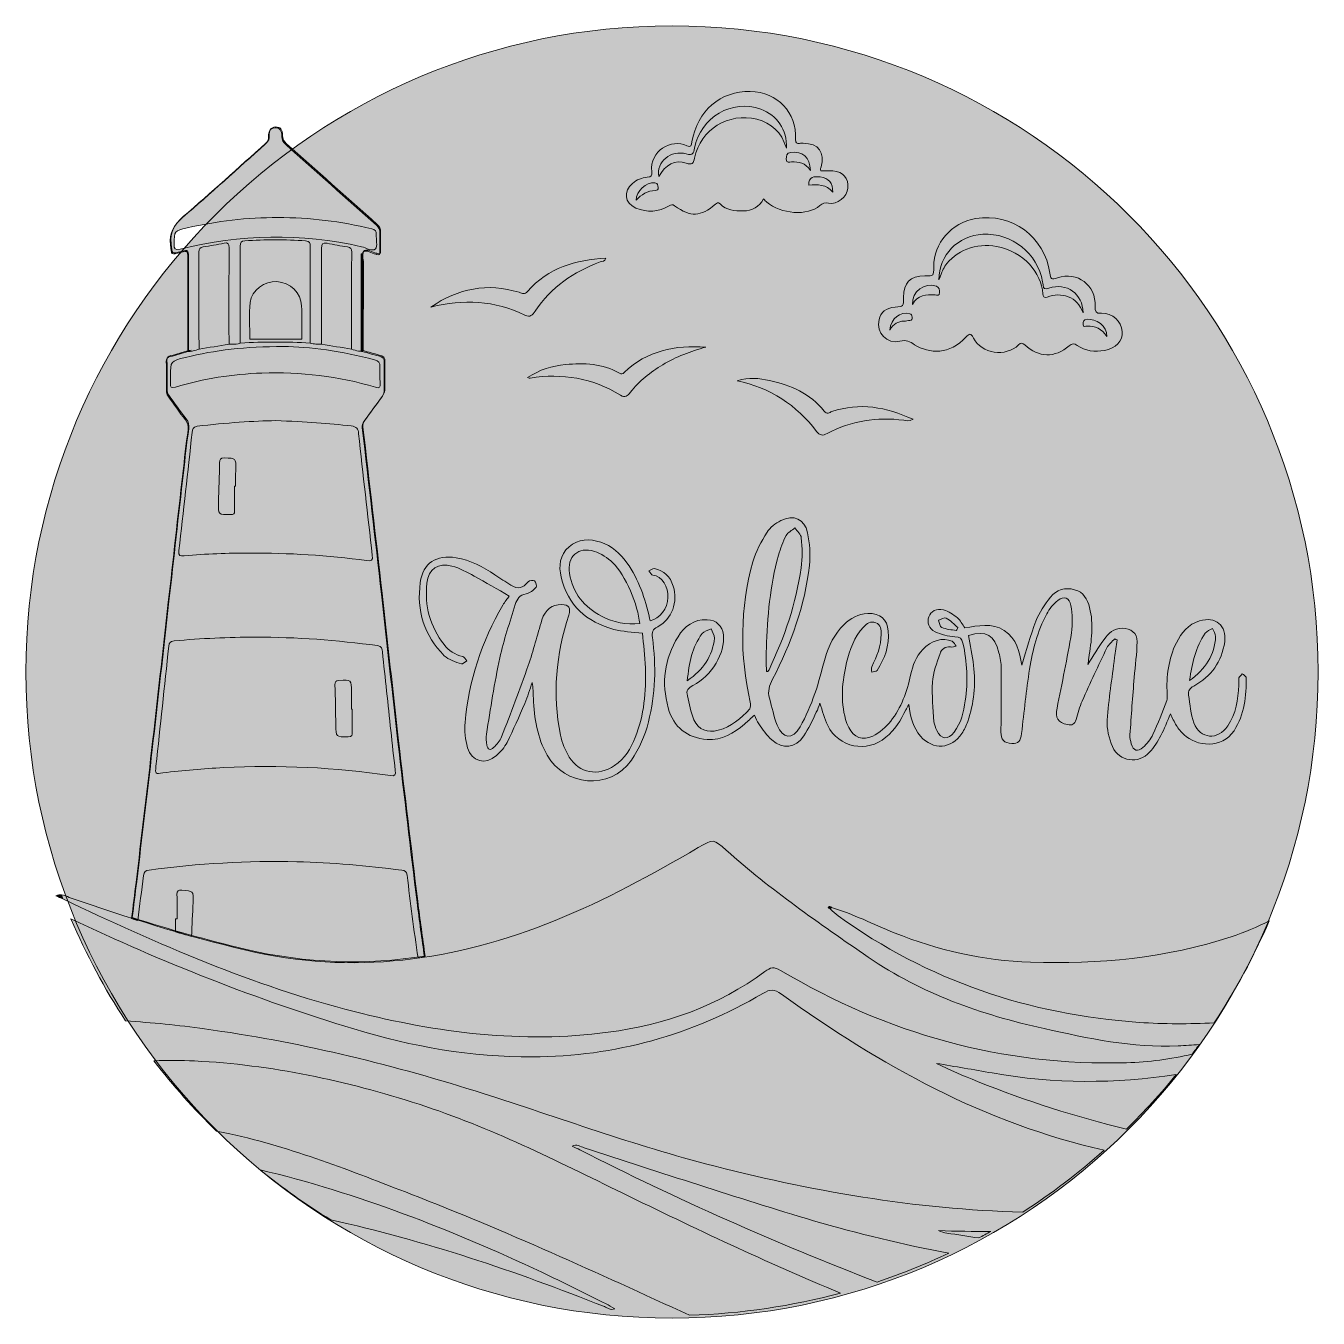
# Model space of a CAD drawing. Header units: inches. Extents: x 2.65 to 9.69, y -9.69 to -2.65.
import ezdxf

# ---------------------------------------------------------------- set-up
doc = ezdxf.new("R2010")
doc.units = ezdxf.units.IN
doc.header["$MEASUREMENT"] = 0
doc.layers.add('Layer 1', color=7, linetype='Continuous')

# ---------------------------------------------------------------- blocks, each defined once
blk = doc.blocks.new('block 2')
at = {"layer": 'Layer 1', "true_color": 0x2d7d8a}
h = blk.add_hatch(color=137, dxfattribs=at)
h.dxf.hatch_style = 2
edge = h.paths.add_edge_path()
edge.add_spline(control_points=[(5.8201, -8.1294), (6.1309, -8.0879), (6.4201, -7.9875), (6.6739, -7.7985), (6.7043, -7.7758), (6.725, -7.7721), (6.7595, -7.7926), (7.3401, -8.137), (7.9653, -8.315), (8.6434, -8.2954), (8.7645, -8.2919), (8.8833, -8.2765), (8.9998, -8.2489), (9.0129, -8.2314), (9.0258, -8.2136), (9.0386, -8.1959), (9.0004, -8.199), (8.9622, -8.2018), (8.924, -8.2037), (8.6751, -8.2158), (8.4346, -8.1626), (8.1938, -8.1093), (7.8523, -8.0338), (7.5273, -7.92), (7.2364, -7.7203), (6.9702, -7.5377), (6.705, -7.3539), (6.4638, -7.1382), (6.3943, -7.0761), (6.3926, -7.0765), (6.3111, -7.1243), (6.0595, -7.2717), (5.8041, -7.411), (5.5332, -7.5208), (4.9873, -7.742), (4.429, -7.82), (3.8479, -7.6825), (3.5217, -7.6054), (3.2031, -7.5052), (2.8871, -7.3953), (2.8736, -7.3906), (2.8601, -7.3824), (2.8441, -7.3808), (2.8471, -7.3885), (2.85, -7.3963), (2.853, -7.404), (3.3689, -7.6488), (3.8869, -7.8765), (4.4388, -8.0168), (4.8927, -8.1321), (5.3518, -8.1918), (5.8201, -8.1294)], knot_values=[0, 0, 0, 0, 1, 1, 1, 2, 2, 2, 3, 3, 3, 4, 4, 4, 5, 5, 5, 6, 6, 6, 7, 7, 7, 8, 8, 8, 9, 9, 9, 10, 10, 10, 11, 11, 11, 12, 12, 12, 13, 13, 13, 14, 14, 14, 15, 15, 15, 16, 16, 16, 17, 17, 17, 17], degree=3, periodic=1)
h = blk.add_hatch(color=137, dxfattribs=at)
h.dxf.hatch_style = 2
edge = h.paths.add_edge_path()
edge.add_spline(control_points=[(2.8149, -7.386), (2.8276, -7.392), (2.8403, -7.398), (2.853, -7.404), (2.85, -7.3963), (2.8471, -7.3885), (2.8441, -7.3808), (2.8353, -7.3799), (2.8257, -7.3809), (2.8149, -7.386)], knot_values=[0, 0, 0, 0, 1, 1, 1, 2, 2, 2, 3, 3, 3, 3], degree=3, periodic=1)
at = {"layer": 'Layer 1', "true_color": 0x51adb6}
h = blk.add_hatch(color=143, dxfattribs=at)
h.dxf.hatch_style = 2
edge = h.paths.add_edge_path()
edge.add_spline(control_points=[(7.0201, -7.4465), (7.0151, -7.4536), (7.0257, -7.4545), (7.0294, -7.4582), (7.0316, -7.4558), (7.0338, -7.4533), (7.0359, -7.4507), (7.0315, -7.4455), (7.0239, -7.4411), (7.0201, -7.4465)], knot_values=[0, 0, 0, 0, 1, 1, 1, 2, 2, 2, 3, 3, 3, 3], degree=3, periodic=1)
h = blk.add_hatch(color=143, dxfattribs=at)
h.dxf.hatch_style = 2
edge = h.paths.add_edge_path()
edge.add_spline(control_points=[(8.1208, -7.748), (7.8631, -7.7396), (7.6166, -7.6841), (7.3782, -7.5877), (7.2643, -7.5416), (7.1546, -7.4848), (7.036, -7.4507), (7.036, -7.4507), (7.0359, -7.4507), (7.0359, -7.4507), (7.0359, -7.4507), (7.0359, -7.4507), (7.0359, -7.4507), (7.0338, -7.4533), (7.0317, -7.4558), (7.0294, -7.4582), (7.0437, -7.4707), (7.057, -7.4845), (7.0723, -7.4955), (7.5622, -7.8485), (8.1123, -8.0347), (8.7116, -8.0756), (8.8478, -8.0849), (8.9839, -8.0853), (9.1198, -8.078), (9.2355, -7.903), (9.3361, -7.7171), (9.4198, -7.5221), (9.3534, -7.5563), (9.2847, -7.5861), (9.2129, -7.6097), (8.858, -7.7264), (8.4925, -7.7601), (8.1208, -7.748)], knot_values=[0, 0, 0, 0, 1, 1, 1, 2, 2, 2, 3, 3, 3, 4, 4, 4, 5, 5, 5, 6, 6, 6, 7, 7, 7, 8, 8, 8, 9, 9, 9, 10, 10, 10, 11, 11, 11, 11], degree=3, periodic=1)
h = blk.add_hatch(color=143, dxfattribs=at)
h.dxf.hatch_style = 2
edge = h.paths.add_edge_path()
edge.add_spline(control_points=[(7.0359, -7.4507), (7.0338, -7.4533), (7.0316, -7.4558), (7.0294, -7.4582), (7.0317, -7.4558), (7.0338, -7.4533), (7.0359, -7.4507), (7.0359, -7.4507), (7.0359, -7.4507), (7.0359, -7.4507)], knot_values=[0, 0, 0, 0, 1, 1, 1, 2, 2, 2, 3, 3, 3, 3], degree=3, periodic=1)
at = {"layer": 'Layer 1', "true_color": 0x348b9a}
h = blk.add_hatch(color=145, dxfattribs=at)
h.dxf.hatch_style = 2
edge = h.paths.add_edge_path()
edge.add_spline(control_points=[(6.6627, -7.9179), (6.2764, -8.146), (5.8579, -8.2612), (5.4096, -8.2635), (5.0776, -8.2651), (4.7539, -8.2079), (4.4371, -8.1117), (3.9081, -7.9511), (3.3948, -7.7496), (2.8963, -7.5112), (2.9791, -7.7062), (3.0791, -7.8922), (3.1941, -8.0675), (3.3367, -8.0768), (3.4801, -8.0912), (3.6242, -8.111), (4.1253, -8.18), (4.6148, -8.2973), (5.0966, -8.449), (5.5148, -8.5806), (5.9263, -8.7336), (6.3507, -8.8449), (6.9175, -8.9936), (7.4917, -9.0936), (8.0775, -9.1085), (8.2341, -9.0076), (8.3821, -8.8946), (8.5205, -8.7711), (7.8739, -8.6263), (7.3023, -8.3106), (6.7652, -7.9224), (6.7245, -7.893), (6.7013, -7.895), (6.6627, -7.9179)], knot_values=[0, 0, 0, 0, 1, 1, 1, 2, 2, 2, 3, 3, 3, 4, 4, 4, 5, 5, 5, 6, 6, 6, 7, 7, 7, 8, 8, 8, 9, 9, 9, 10, 10, 10, 11, 11, 11, 11], degree=3, periodic=1)
at = {"layer": 'Layer 1', "true_color": 0x2d7d8a}
h = blk.add_hatch(color=137, dxfattribs=at)
h.dxf.hatch_style = 2
edge = h.paths.add_edge_path()
edge.add_spline(control_points=[(4.7913, -8.5215), (4.3936, -8.3931), (3.9879, -8.3063), (3.5698, -8.2856), (3.4959, -8.2819), (3.422, -8.2819), (3.3483, -8.2845), (3.4525, -8.4201), (3.5664, -8.548), (3.6888, -8.6671), (3.7131, -8.6719), (3.7374, -8.6768), (3.7617, -8.6821), (4.1019, -8.7565), (4.4238, -8.8858), (4.747, -9.0107), (5.2616, -9.2095), (5.7621, -9.4407), (6.2636, -9.6696), (6.547, -9.6615), (6.8221, -9.62), (7.085, -9.5491), (6.6835, -9.3833), (6.2909, -9.1966), (5.9004, -9.0055), (5.5377, -8.828), (5.1773, -8.6462), (4.7913, -8.5215)], knot_values=[0, 0, 0, 0, 1, 1, 1, 2, 2, 2, 3, 3, 3, 4, 4, 4, 5, 5, 5, 6, 6, 6, 7, 7, 7, 8, 8, 8, 9, 9, 9, 9], degree=3, periodic=1)
at = {"layer": 'Layer 1', "true_color": 0x348b9a}
h = blk.add_hatch(color=145, dxfattribs=at)
h.dxf.hatch_style = 2
edge = h.paths.add_edge_path()
edge.add_spline(control_points=[(7.9115, -8.351), (7.8104, -8.3328), (7.709, -8.3163), (7.6077, -8.299), (7.6809, -8.3357), (7.7559, -8.3668), (7.8313, -8.3969), (8.0975, -8.5031), (8.3678, -8.5914), (8.6431, -8.6563), (8.7386, -8.5625), (8.8288, -8.4635), (8.9132, -8.3596), (8.5833, -8.41), (8.2498, -8.4115), (7.9115, -8.351)], knot_values=[0, 0, 0, 0, 1, 1, 1, 2, 2, 2, 3, 3, 3, 4, 4, 4, 5, 5, 5, 5], degree=3, periodic=1)
h = blk.add_hatch(color=145, dxfattribs=at)
h.dxf.hatch_style = 2
edge = h.paths.add_edge_path()
edge.add_spline(control_points=[(5.6908, -8.7584), (5.6703, -8.7518), (5.6494, -8.7355), (5.6241, -8.7498), (5.6393, -8.7567), (5.6536, -8.7626), (5.6673, -8.7696), (6.194, -9.0382), (6.7332, -9.2775), (7.2846, -9.4891), (7.4184, -9.4444), (7.5487, -9.3918), (7.6749, -9.3321), (7.4271, -9.2856), (7.1818, -9.2267), (6.9391, -9.1551), (6.5203, -9.0314), (6.1063, -8.8925), (5.6908, -8.7584)], knot_values=[0, 0, 0, 0, 1, 1, 1, 2, 2, 2, 3, 3, 3, 4, 4, 4, 5, 5, 5, 6, 6, 6, 6], degree=3, periodic=1)
h = blk.add_hatch(color=145, dxfattribs=at)
h.dxf.hatch_style = 2
edge = h.paths.add_edge_path()
edge.add_spline(control_points=[(5.857, -9.6345), (5.8389, -9.6245), (5.8243, -9.6156), (5.8091, -9.6081), (5.6926, -9.5504), (5.5769, -9.491), (5.4592, -9.4357), (4.9627, -9.2027), (4.4553, -9.0047), (3.9259, -8.8781), (4.0477, -8.9771), (4.1761, -9.0683), (4.3105, -9.1506), (4.8213, -9.2633), (5.3152, -9.43), (5.8008, -9.6232), (5.817, -9.6296), (5.832, -9.6446), (5.857, -9.6345)], knot_values=[0, 0, 0, 0, 1, 1, 1, 2, 2, 2, 3, 3, 3, 4, 4, 4, 5, 5, 5, 6, 6, 6, 6], degree=3, periodic=1)
at = {"layer": 'Layer 1', "true_color": 0x51adb6}
h = blk.add_hatch(color=143, dxfattribs=at)
h.dxf.hatch_style = 2
edge = h.paths.add_edge_path()
edge.add_spline(control_points=[(7.6644, -9.2228), (7.7225, -9.2314), (7.7806, -9.2403), (7.8386, -9.2494), (7.8603, -9.2377), (7.8818, -9.2258), (7.9032, -9.2137), (7.8088, -9.2132), (7.7143, -9.214), (7.6199, -9.2091), (7.6345, -9.2155), (7.6493, -9.2205), (7.6644, -9.2228)], knot_values=[0, 0, 0, 0, 1, 1, 1, 2, 2, 2, 3, 3, 3, 4, 4, 4, 4], degree=3, periodic=1)
at = {"layer": 'Layer 1', "lineweight": 0}
for points, knots in [([(5.8201, -8.1294), (6.1309, -8.0879), (6.4201, -7.9875), (6.6739, -7.7985), (6.7043, -7.7758), (6.725, -7.7721), (6.7595, -7.7926), (7.3401, -8.137), (7.9653, -8.315), (8.6434, -8.2954), (8.7645, -8.2919), (8.8833, -8.2765), (8.9998, -8.2489), (9.0129, -8.2314), (9.0258, -8.2136), (9.0386, -8.1959), (9.0004, -8.199), (8.9622, -8.2018), (8.924, -8.2037), (8.6751, -8.2158), (8.4346, -8.1626), (8.1938, -8.1093), (7.8523, -8.0338), (7.5273, -7.92), (7.2364, -7.7203), (6.9702, -7.5377), (6.705, -7.3539), (6.4638, -7.1382), (6.3943, -7.0761), (6.3926, -7.0765), (6.3111, -7.1243), (6.0595, -7.2717), (5.8041, -7.411), (5.5332, -7.5208), (4.9873, -7.742), (4.429, -7.82), (3.8479, -7.6825), (3.5217, -7.6054), (3.2031, -7.5052), (2.8871, -7.3953), (2.8736, -7.3906), (2.8601, -7.3824), (2.8441, -7.3808), (2.8471, -7.3885), (2.85, -7.3963), (2.853, -7.404), (3.3689, -7.6488), (3.8869, -7.8765), (4.4388, -8.0168), (4.8927, -8.1321), (5.3518, -8.1918), (5.8201, -8.1294)], [0, 0, 0, 0, 1, 1, 1, 2, 2, 2, 3, 3, 3, 4, 4, 4, 5, 5, 5, 6, 6, 6, 7, 7, 7, 8, 8, 8, 9, 9, 9, 10, 10, 10, 11, 11, 11, 12, 12, 12, 13, 13, 13, 14, 14, 14, 15, 15, 15, 16, 16, 16, 17, 17, 17, 17]), ([(2.8149, -7.386), (2.8276, -7.392), (2.8403, -7.398), (2.853, -7.404), (2.85, -7.3963), (2.8471, -7.3885), (2.8441, -7.3808), (2.8353, -7.3799), (2.8257, -7.3809), (2.8149, -7.386)], [0, 0, 0, 0, 1, 1, 1, 2, 2, 2, 3, 3, 3, 3]), ([(7.0201, -7.4465), (7.0151, -7.4536), (7.0257, -7.4545), (7.0294, -7.4582), (7.0316, -7.4558), (7.0338, -7.4533), (7.0359, -7.4507), (7.0315, -7.4455), (7.0239, -7.4411), (7.0201, -7.4465)], [0, 0, 0, 0, 1, 1, 1, 2, 2, 2, 3, 3, 3, 3]), ([(8.1208, -7.748), (7.8631, -7.7396), (7.6166, -7.6841), (7.3782, -7.5877), (7.2643, -7.5416), (7.1546, -7.4848), (7.036, -7.4507), (7.036, -7.4507), (7.0359, -7.4507), (7.0359, -7.4507), (7.0359, -7.4507), (7.0359, -7.4507), (7.0359, -7.4507), (7.0338, -7.4533), (7.0317, -7.4558), (7.0294, -7.4582), (7.0437, -7.4707), (7.057, -7.4845), (7.0723, -7.4955), (7.5622, -7.8485), (8.1123, -8.0347), (8.7116, -8.0756), (8.8478, -8.0849), (8.9839, -8.0853), (9.1198, -8.078), (9.2355, -7.903), (9.3361, -7.7171), (9.4198, -7.5221), (9.3534, -7.5563), (9.2847, -7.5861), (9.2129, -7.6097), (8.858, -7.7264), (8.4925, -7.7601), (8.1208, -7.748)], [0, 0, 0, 0, 1, 1, 1, 2, 2, 2, 3, 3, 3, 4, 4, 4, 5, 5, 5, 6, 6, 6, 7, 7, 7, 8, 8, 8, 9, 9, 9, 10, 10, 10, 11, 11, 11, 11]), ([(7.0359, -7.4507), (7.0338, -7.4533), (7.0316, -7.4558), (7.0294, -7.4582), (7.0317, -7.4558), (7.0338, -7.4533), (7.0359, -7.4507), (7.0359, -7.4507), (7.0359, -7.4507), (7.0359, -7.4507)], [0, 0, 0, 0, 1, 1, 1, 2, 2, 2, 3, 3, 3, 3]), ([(6.6627, -7.9179), (6.2764, -8.146), (5.8579, -8.2612), (5.4096, -8.2635), (5.0776, -8.2651), (4.7539, -8.2079), (4.4371, -8.1117), (3.9081, -7.9511), (3.3948, -7.7496), (2.8963, -7.5112), (2.9791, -7.7062), (3.0791, -7.8922), (3.1941, -8.0675), (3.3367, -8.0768), (3.4801, -8.0912), (3.6242, -8.111), (4.1253, -8.18), (4.6148, -8.2973), (5.0966, -8.449), (5.5148, -8.5806), (5.9263, -8.7336), (6.3507, -8.8449), (6.9175, -8.9936), (7.4917, -9.0936), (8.0775, -9.1085), (8.2341, -9.0076), (8.3821, -8.8946), (8.5205, -8.7711), (7.8739, -8.6263), (7.3023, -8.3106), (6.7652, -7.9224), (6.7245, -7.893), (6.7013, -7.895), (6.6627, -7.9179)], [0, 0, 0, 0, 1, 1, 1, 2, 2, 2, 3, 3, 3, 4, 4, 4, 5, 5, 5, 6, 6, 6, 7, 7, 7, 8, 8, 8, 9, 9, 9, 10, 10, 10, 11, 11, 11, 11]), ([(4.7913, -8.5215), (4.3936, -8.3931), (3.9879, -8.3063), (3.5698, -8.2856), (3.4959, -8.2819), (3.422, -8.2819), (3.3483, -8.2845), (3.4525, -8.4201), (3.5664, -8.548), (3.6888, -8.6671), (3.7131, -8.6719), (3.7374, -8.6768), (3.7617, -8.6821), (4.1019, -8.7565), (4.4238, -8.8858), (4.747, -9.0107), (5.2616, -9.2095), (5.7621, -9.4407), (6.2636, -9.6696), (6.547, -9.6615), (6.8221, -9.62), (7.085, -9.5491), (6.6835, -9.3833), (6.2909, -9.1966), (5.9004, -9.0055), (5.5377, -8.828), (5.1773, -8.6462), (4.7913, -8.5215)], [0, 0, 0, 0, 1, 1, 1, 2, 2, 2, 3, 3, 3, 4, 4, 4, 5, 5, 5, 6, 6, 6, 7, 7, 7, 8, 8, 8, 9, 9, 9, 9]), ([(7.9115, -8.351), (7.8104, -8.3328), (7.709, -8.3163), (7.6077, -8.299), (7.6809, -8.3357), (7.7559, -8.3668), (7.8313, -8.3969), (8.0975, -8.5031), (8.3678, -8.5914), (8.6431, -8.6563), (8.7386, -8.5625), (8.8288, -8.4635), (8.9132, -8.3596), (8.5833, -8.41), (8.2498, -8.4115), (7.9115, -8.351)], [0, 0, 0, 0, 1, 1, 1, 2, 2, 2, 3, 3, 3, 4, 4, 4, 5, 5, 5, 5]), ([(5.6908, -8.7584), (5.6703, -8.7518), (5.6494, -8.7355), (5.6241, -8.7498), (5.6393, -8.7567), (5.6536, -8.7626), (5.6673, -8.7696), (6.194, -9.0382), (6.7332, -9.2775), (7.2846, -9.4891), (7.4184, -9.4444), (7.5487, -9.3918), (7.6749, -9.3321), (7.4271, -9.2856), (7.1818, -9.2267), (6.9391, -9.1551), (6.5203, -9.0314), (6.1063, -8.8925), (5.6908, -8.7584)], [0, 0, 0, 0, 1, 1, 1, 2, 2, 2, 3, 3, 3, 4, 4, 4, 5, 5, 5, 6, 6, 6, 6]), ([(5.857, -9.6345), (5.8389, -9.6245), (5.8243, -9.6156), (5.8091, -9.6081), (5.6926, -9.5504), (5.5769, -9.491), (5.4592, -9.4357), (4.9627, -9.2027), (4.4553, -9.0047), (3.9259, -8.8781), (4.0477, -8.9771), (4.1761, -9.0683), (4.3105, -9.1506), (4.8213, -9.2633), (5.3152, -9.43), (5.8008, -9.6232), (5.817, -9.6296), (5.832, -9.6446), (5.857, -9.6345)], [0, 0, 0, 0, 1, 1, 1, 2, 2, 2, 3, 3, 3, 4, 4, 4, 5, 5, 5, 6, 6, 6, 6]), ([(7.6644, -9.2228), (7.7225, -9.2314), (7.7806, -9.2403), (7.8386, -9.2494), (7.8603, -9.2377), (7.8818, -9.2258), (7.9032, -9.2137), (7.8088, -9.2132), (7.7143, -9.214), (7.6199, -9.2091), (7.6345, -9.2155), (7.6493, -9.2205), (7.6644, -9.2228)], [0, 0, 0, 0, 1, 1, 1, 2, 2, 2, 3, 3, 3, 4, 4, 4, 4])]:
    blk.add_open_spline(points, degree=3, knots=knots, dxfattribs=at)
blk = doc.blocks.new('block 3')
at = {"layer": 'Layer 1', "true_color": 0x253548}
h = blk.add_hatch(color=159, dxfattribs=at)
h.dxf.hatch_style = 2
edge = h.paths.add_edge_path()
edge.add_spline(control_points=[(3.5789, -4.416), (3.5838, -4.4145), (3.5887, -4.4128), (3.5935, -4.4107), (3.5934, -4.2346), (3.5936, -4.0585), (3.5926, -3.8824), (3.5925, -3.8634), (3.5992, -3.857), (3.6161, -3.8543), (3.6541, -3.8482), (3.6921, -3.842), (3.7298, -3.8341), (3.7527, -3.8293), (3.7573, -3.8372), (3.7572, -3.8591), (3.7564, -4.0342), (3.7568, -4.2093), (3.7568, -4.3843), (3.7568, -4.3843), (3.7568, -4.3843), (3.7568, -4.3843), (3.7619, -4.384), (3.7671, -4.384), (3.7723, -4.3839), (3.7878, -4.3838), (3.8034, -4.3838), (3.8183, -4.3781), (3.8183, -4.202), (3.8185, -4.0259), (3.8177, -3.8498), (3.8176, -3.8301), (3.8226, -3.8227), (3.8429, -3.8212), (3.9533, -3.8132), (4.0635, -3.8134), (4.1739, -3.821), (4.1976, -3.8227), (4.1996, -3.8334), (4.1995, -3.8527), (4.1989, -4.0277), (4.1991, -4.2028), (4.1991, -4.3779), (4.2092, -4.3805), (4.2194, -4.3822), (4.2297, -4.3832), (4.24, -4.3843), (4.2504, -4.3845), (4.2608, -4.3842), (4.2607, -4.2102), (4.2612, -4.0361), (4.26, -3.8621), (4.2599, -3.8371), (4.2659, -3.8292), (4.291, -3.8346), (4.3275, -3.8425), (4.3645, -3.8486), (4.4015, -3.8544), (4.4186, -3.8571), (4.425, -3.8637), (4.4249, -3.8826), (4.4238, -4.0587), (4.4241, -4.2348), (4.424, -4.4109), (4.4366, -4.4149), (4.4491, -4.4191), (4.4622, -4.4211), (4.4665, -4.4218), (4.4709, -4.4223), (4.4754, -4.4224), (4.4754, -4.4224), (4.4754, -3.8913), (4.4754, -3.8913), (4.4771, -3.8913), (4.4787, -3.8913), (4.4804, -3.8913), (4.4804, -4.0679), (4.4804, -4.2446), (4.4804, -4.4212), (4.4818, -4.4218), (4.4831, -4.4226), (4.4843, -4.4236), (4.4844, -4.2649), (4.4843, -4.1063), (4.4851, -3.9477), (4.4852, -3.9244), (4.4737, -3.8925), (4.4911, -3.8799), (4.506, -3.8691), (4.5336, -3.8881), (4.5556, -3.8939), (4.5567, -3.8942), (4.5576, -3.8946), (4.5586, -3.8949), (4.5737, -3.901), (4.5787, -3.8956), (4.5783, -3.8798), (4.5772, -3.8464), (4.5766, -3.8129), (4.5779, -3.7796), (4.5786, -3.7613), (4.573, -3.749), (4.5592, -3.7367), (4.3945, -3.5906), (4.2306, -3.4437), (4.0659, -3.2976), (4.0515, -3.2849), (4.0436, -3.2727), (4.0445, -3.2526), (4.0457, -3.2209), (4.0319, -3.205), (4.0072, -3.2067), (3.9792, -3.2087), (3.9705, -3.2273), (3.9726, -3.2524), (3.9741, -3.2706), (3.9679, -3.283), (3.9539, -3.2954), (3.804, -3.4282), (3.6568, -3.5642), (3.5042, -3.6939), (3.4549, -3.7359), (3.4322, -3.7782), (3.4382, -3.8423), (3.4435, -3.8983), (3.4395, -3.8987), (3.4947, -3.8838), (3.5319, -3.8738), (3.5318, -3.8738), (3.5319, -3.9141), (3.5323, -4.0841), (3.5327, -4.2542), (3.5331, -4.4242), (3.5331, -4.4242), (3.5331, -4.4242), (3.5331, -4.4242), (3.5485, -4.4223), (3.564, -4.4203), (3.5789, -4.416)], knot_values=[0, 0, 0, 0, 1, 1, 1, 2, 2, 2, 3, 3, 3, 4, 4, 4, 5, 5, 5, 6, 6, 6, 7, 7, 7, 8, 8, 8, 9, 9, 9, 10, 10, 10, 11, 11, 11, 12, 12, 12, 13, 13, 13, 14, 14, 14, 15, 15, 15, 16, 16, 16, 17, 17, 17, 18, 18, 18, 19, 19, 19, 20, 20, 20, 21, 21, 21, 22, 22, 22, 23, 23, 23, 24, 24, 24, 25, 25, 25, 26, 26, 26, 27, 27, 27, 28, 28, 28, 29, 29, 29, 30, 30, 30, 31, 31, 31, 32, 32, 32, 33, 33, 33, 34, 34, 34, 35, 35, 35, 36, 36, 36, 37, 37, 37, 38, 38, 38, 39, 39, 39, 40, 40, 40, 41, 41, 41, 42, 42, 42, 43, 43, 43, 44, 44, 44, 45, 45, 45, 46, 46, 46, 46], degree=3, periodic=1)
edge = h.paths.add_edge_path()
edge.add_spline(control_points=[(3.4905, -3.8663), (3.4608, -3.8737), (3.458, -3.8657), (3.4583, -3.8401), (3.4592, -3.7667), (3.4582, -3.7663), (3.5298, -3.7502), (3.6921, -3.7135), (3.8563, -3.694), (4.0228, -3.6945), (4.1957, -3.694), (4.3659, -3.7149), (4.5338, -3.7561), (4.5528, -3.7607), (4.5602, -3.7674), (4.5587, -3.7869), (4.5567, -3.8138), (4.5674, -3.8511), (4.5536, -3.8652), (4.5379, -3.8813), (4.5042, -3.8592), (4.4786, -3.8533), (4.1481, -3.7766), (3.8186, -3.7846), (3.4905, -3.8663)], knot_values=[0, 0, 0, 0, 1, 1, 1, 2, 2, 2, 3, 3, 3, 4, 4, 4, 5, 5, 5, 6, 6, 6, 7, 7, 7, 8, 8, 8, 8], degree=3, periodic=1)
at = {"layer": 'Layer 1', "true_color": 0x242431}
h = blk.add_hatch(color=250, dxfattribs=at)
h.dxf.hatch_style = 2
edge = h.paths.add_edge_path()
edge.add_spline(control_points=[(4.4754, -3.8913), (4.4754, -3.8913), (4.4754, -4.4224), (4.4754, -4.4224), (4.4754, -4.4224), (4.4781, -4.4228), (4.4781, -4.4228), (4.4781, -4.4228), (4.4795, -4.4219), (4.4795, -4.4219), (4.48, -4.4215), (4.4804, -4.4212), (4.4804, -4.4212), (4.4804, -4.2446), (4.4804, -4.0679), (4.4804, -3.8913), (4.4787, -3.8913), (4.4771, -3.8913), (4.4754, -3.8913)], knot_values=[0, 0, 0, 0, 1, 1, 1, 2, 2, 2, 3, 3, 3, 4, 4, 4, 5, 5, 5, 6, 6, 6, 6], degree=3, periodic=1)
at = {"layer": 'Layer 1', "true_color": 0xfff100}
h = blk.add_hatch(color=2, dxfattribs=at)
h.dxf.hatch_style = 2
edge = h.paths.add_edge_path()
edge.add_spline(control_points=[(4.0178, -4.0432), (3.9509, -4.0392), (3.8795, -4.0891), (3.872, -4.1564), (3.8648, -4.2218), (3.8705, -4.2887), (3.8705, -4.3559), (3.8705, -4.3559), (4.1526, -4.3559), (4.1526, -4.3559), (4.1526, -4.2917), (4.1546, -4.2337), (4.1521, -4.1759), (4.1489, -4.1041), (4.0897, -4.0475), (4.0178, -4.0432)], knot_values=[0, 0, 0, 0, 1, 1, 1, 2, 2, 2, 3, 3, 3, 4, 4, 4, 5, 5, 5, 5], degree=3, periodic=1)
at = {"layer": 'Layer 1', "true_color": 0xba3d47}
h = blk.add_hatch(color=15, dxfattribs=at)
h.dxf.hatch_style = 2
edge = h.paths.add_edge_path()
edge.add_spline(control_points=[(3.2909, -7.2762), (3.2935, -7.2542), (3.303, -7.2494), (3.3218, -7.2469), (3.5889, -7.2104), (3.8572, -7.1951), (4.1268, -7.2011), (4.3178, -7.2054), (4.5078, -7.2221), (4.6971, -7.2472), (4.7142, -7.2494), (4.7242, -7.2533), (4.7266, -7.2746), (4.7441, -7.4238), (4.7633, -7.573), (4.786, -7.7252), (4.7976, -7.7236), (4.8092, -7.7219), (4.8208, -7.7201), (4.8069, -7.6207), (4.793, -7.5213), (4.7808, -7.4217), (4.745, -7.131), (4.7102, -6.8401), (4.6766, -6.5491), (4.6455, -6.2809), (4.6169, -6.0124), (4.5865, -5.7441), (4.5523, -5.4427), (4.5173, -5.1413), (4.4824, -4.84), (4.4808, -4.8258), (4.483, -4.8148), (4.4923, -4.8027), (4.5252, -4.7597), (4.556, -4.7151), (4.5887, -4.6718), (4.5988, -4.6584), (4.6021, -4.6447), (4.6018, -4.6284), (4.6011, -4.5815), (4.5997, -4.5344), (4.6023, -4.4876), (4.6036, -4.4622), (4.5934, -4.4532), (4.5712, -4.448), (4.5419, -4.4411), (4.5132, -4.4318), (4.4843, -4.4236), (4.4831, -4.4226), (4.4818, -4.4218), (4.4804, -4.4212), (4.4804, -4.4212), (4.4795, -4.4219), (4.4795, -4.4219), (4.4788, -4.4223), (4.4781, -4.4228), (4.4781, -4.4228), (4.4781, -4.4228), (4.4754, -4.4224), (4.4754, -4.4224), (4.4709, -4.4223), (4.4665, -4.4218), (4.4622, -4.4211), (4.4491, -4.4191), (4.4366, -4.4149), (4.424, -4.411), (4.3696, -4.402), (4.3152, -4.3931), (4.2608, -4.3842), (4.2504, -4.3845), (4.24, -4.3843), (4.2297, -4.3832), (4.2194, -4.3822), (4.2092, -4.3805), (4.1991, -4.3779), (4.0722, -4.3702), (3.9452, -4.3698), (3.8183, -4.3781), (3.8034, -4.3838), (3.7878, -4.3838), (3.7723, -4.3839), (3.7671, -4.384), (3.7619, -4.384), (3.7568, -4.3843), (3.7568, -4.3843), (3.7568, -4.3843), (3.7568, -4.3843), (3.7024, -4.3931), (3.648, -4.4019), (3.5935, -4.4107), (3.5887, -4.4128), (3.5838, -4.4145), (3.5789, -4.416), (3.564, -4.4203), (3.5485, -4.4223), (3.5331, -4.4242), (3.5331, -4.4242), (3.5331, -4.4242), (3.5331, -4.4242), (3.5011, -4.4334), (3.4694, -4.4435), (3.437, -4.4512), (3.4208, -4.4551), (3.4152, -4.4618), (3.4156, -4.4787), (3.4167, -4.5308), (3.4161, -4.583), (3.4157, -4.6352), (3.4156, -4.6471), (3.4181, -4.6573), (3.4253, -4.6671), (3.4569, -4.7099), (3.4867, -4.754), (3.5197, -4.7956), (3.5335, -4.813), (3.5367, -4.829), (3.5339, -4.8499), (3.5235, -4.9295), (3.5141, -5.0092), (3.5051, -5.0889), (3.4786, -5.322), (3.4526, -5.5551), (3.4264, -5.7882), (3.3961, -6.0576), (3.3663, -6.327), (3.3353, -6.5963), (3.3079, -6.8355), (3.2794, -7.0746), (3.2508, -7.3137), (3.243, -7.3793), (3.2346, -7.4448), (3.226, -7.5103), (3.2373, -7.5139), (3.2487, -7.5175), (3.2601, -7.521), (3.2709, -7.4395), (3.2812, -7.3579), (3.2909, -7.2762)], knot_values=[0, 0, 0, 0, 1, 1, 1, 2, 2, 2, 3, 3, 3, 4, 4, 4, 5, 5, 5, 6, 6, 6, 7, 7, 7, 8, 8, 8, 9, 9, 9, 10, 10, 10, 11, 11, 11, 12, 12, 12, 13, 13, 13, 14, 14, 14, 15, 15, 15, 16, 16, 16, 17, 17, 17, 18, 18, 18, 19, 19, 19, 20, 20, 20, 21, 21, 21, 22, 22, 22, 23, 23, 23, 24, 24, 24, 25, 25, 25, 26, 26, 26, 27, 27, 27, 28, 28, 28, 29, 29, 29, 30, 30, 30, 31, 31, 31, 32, 32, 32, 33, 33, 33, 34, 34, 34, 35, 35, 35, 36, 36, 36, 37, 37, 37, 38, 38, 38, 39, 39, 39, 40, 40, 40, 41, 41, 41, 42, 42, 42, 43, 43, 43, 44, 44, 44, 45, 45, 45, 46, 46, 46, 46], degree=3, periodic=1)
edge = h.paths.add_edge_path()
edge.add_spline(control_points=[(3.4655, -4.6173), (3.4414, -4.6246), (3.4358, -4.6192), (3.4378, -4.5965), (3.4389, -4.5841), (3.4381, -4.5715), (3.4381, -4.5589), (3.4382, -4.4761), (3.4381, -4.4759), (3.5199, -4.4558), (3.6806, -4.4164), (3.8436, -4.3966), (4.0542, -4.3967), (4.1925, -4.397), (4.3726, -4.4209), (4.5497, -4.4691), (4.5716, -4.4751), (4.5805, -4.4832), (4.5787, -4.5069), (4.5765, -4.5369), (4.5783, -4.5673), (4.5794, -4.5975), (4.58, -4.6171), (4.5777, -4.6252), (4.5537, -4.618), (4.3523, -4.5574), (4.1461, -4.5337), (3.9361, -4.541), (3.7761, -4.5466), (3.6189, -4.5711), (3.4655, -4.6173)], knot_values=[0, 0, 0, 0, 1, 1, 1, 2, 2, 2, 3, 3, 3, 4, 4, 4, 5, 5, 5, 6, 6, 6, 7, 7, 7, 8, 8, 8, 9, 9, 9, 10, 10, 10, 10], degree=3, periodic=1)
edge = h.paths.add_edge_path()
edge.add_spline(control_points=[(3.4838, -5.5078), (3.5093, -5.2935), (3.5325, -5.0789), (3.5561, -4.8644), (3.5581, -4.8469), (3.5607, -4.8334), (3.5833, -4.8306), (3.7397, -4.8113), (3.8967, -4.8018), (4.0092, -4.7999), (4.1773, -4.8063), (4.3, -4.8146), (4.4224, -4.8289), (4.4516, -4.8323), (4.4595, -4.8441), (4.4624, -4.8709), (4.4864, -5.0917), (4.5111, -5.3124), (4.537, -5.533), (4.5404, -5.5622), (4.5311, -5.5651), (4.5058, -5.5617), (4.2946, -5.5331), (4.0823, -5.5201), (3.8693, -5.5209), (3.7504, -5.5214), (3.6315, -5.5246), (3.513, -5.5355), (3.491, -5.5376), (3.4803, -5.5375), (3.4838, -5.5078)], knot_values=[0, 0, 0, 0, 1, 1, 1, 2, 2, 2, 3, 3, 3, 4, 4, 4, 5, 5, 5, 6, 6, 6, 7, 7, 7, 8, 8, 8, 9, 9, 9, 10, 10, 10, 10], degree=3, periodic=1)
edge = h.paths.add_edge_path()
edge.add_spline(control_points=[(3.3592, -6.6816), (3.3825, -6.4639), (3.4061, -6.2463), (3.4286, -6.0285), (3.4307, -6.0081), (3.4363, -6.0011), (3.4577, -5.9991), (3.6053, -5.9853), (3.7531, -5.9786), (3.9013, -5.979), (4.1238, -5.9777), (4.345, -5.9953), (4.5654, -6.0249), (4.5898, -6.0282), (4.5902, -6.0423), (4.5919, -6.0585), (4.6073, -6.2015), (4.6224, -6.3446), (4.6378, -6.4876), (4.6455, -6.5601), (4.6529, -6.6327), (4.6621, -6.7051), (4.6651, -6.729), (4.6605, -6.7358), (4.6351, -6.732), (4.334, -6.6873), (4.0314, -6.6733), (3.7274, -6.6889), (3.617, -6.6945), (3.5068, -6.7034), (3.3972, -6.7178), (3.3544, -6.7234), (3.3546, -6.724), (3.3592, -6.6816)], knot_values=[0, 0, 0, 0, 1, 1, 1, 2, 2, 2, 3, 3, 3, 4, 4, 4, 5, 5, 5, 6, 6, 6, 7, 7, 7, 8, 8, 8, 9, 9, 9, 10, 10, 10, 11, 11, 11, 11], degree=3, periodic=1)
at = {"layer": 'Layer 1', "true_color": 0x253548}
h = blk.add_hatch(color=159, dxfattribs=at)
h.dxf.hatch_style = 2
edge = h.paths.add_edge_path()
edge.add_spline(control_points=[(3.5789, -4.416), (3.564, -4.4203), (3.5485, -4.4223), (3.5331, -4.4242), (3.5331, -4.4242), (3.5331, -4.4242), (3.5331, -4.4242), (3.5331, -4.4242), (3.5331, -4.4242), (3.5331, -4.4242), (3.5485, -4.4223), (3.564, -4.4203), (3.5789, -4.416)], knot_values=[0, 0, 0, 0, 1, 1, 1, 2, 2, 2, 3, 3, 3, 4, 4, 4, 4], degree=3, periodic=1)
h = blk.add_hatch(color=159, dxfattribs=at)
h.dxf.hatch_style = 2
edge = h.paths.add_edge_path()
edge.add_spline(control_points=[(3.7568, -4.3843), (3.7568, -4.3843), (3.7568, -4.3843), (3.7568, -4.3843), (3.7619, -4.384), (3.7671, -4.384), (3.7723, -4.3839), (3.7671, -4.384), (3.7619, -4.384), (3.7568, -4.3843), (3.7568, -4.3843), (3.7568, -4.3843), (3.7568, -4.3843)], knot_values=[0, 0, 0, 0, 1, 1, 1, 2, 2, 2, 3, 3, 3, 4, 4, 4, 4], degree=3, periodic=1)
h = blk.add_hatch(color=159, dxfattribs=at)
h.dxf.hatch_style = 2
edge = h.paths.add_edge_path()
edge.add_spline(control_points=[(4.2297, -4.3832), (4.24, -4.3843), (4.2504, -4.3845), (4.2608, -4.3842), (4.2504, -4.3845), (4.24, -4.3843), (4.2297, -4.3832)], knot_values=[0, 0, 0, 0, 1, 1, 1, 2, 2, 2, 2], degree=3, periodic=1)
at = {"layer": 'Layer 1', "true_color": 0x242431}
h = blk.add_hatch(color=250, dxfattribs=at)
h.dxf.hatch_style = 2
edge = h.paths.add_edge_path()
edge.add_spline(control_points=[(4.4754, -4.4224), (4.4754, -4.4224), (4.4781, -4.4228), (4.4781, -4.4228), (4.4781, -4.4228), (4.4788, -4.4223), (4.4795, -4.4219), (4.4795, -4.4219), (4.4781, -4.4228), (4.4781, -4.4228), (4.4781, -4.4228), (4.4754, -4.4224), (4.4754, -4.4224)], knot_values=[0, 0, 0, 0, 1, 1, 1, 2, 2, 2, 3, 3, 3, 4, 4, 4, 4], degree=3, periodic=1)
at = {"layer": 'Layer 1', "true_color": 0x253548}
h = blk.add_hatch(color=159, dxfattribs=at)
h.dxf.hatch_style = 2
edge = h.paths.add_edge_path()
edge.add_spline(control_points=[(3.7656, -5.3114), (3.7817, -5.3113), (3.7874, -5.3075), (3.7871, -5.2908), (3.7861, -5.2461), (3.7867, -5.2014), (3.7867, -5.1567), (3.7867, -5.1567), (3.7918, -5.1567), (3.7918, -5.1567), (3.7918, -5.1547), (3.7917, -5.1526), (3.7918, -5.1505), (3.7923, -5.1224), (3.7929, -5.0943), (3.7935, -5.0662), (3.7949, -5.0033), (3.7949, -5.0046), (3.7316, -5.0027), (3.709, -5.002), (3.7063, -5.011), (3.7059, -5.0294), (3.7044, -5.1011), (3.7015, -5.1729), (3.6995, -5.2446), (3.6976, -5.3124), (3.6978, -5.3119), (3.7656, -5.3114)], knot_values=[0, 0, 0, 0, 1, 1, 1, 2, 2, 2, 3, 3, 3, 4, 4, 4, 5, 5, 5, 6, 6, 6, 7, 7, 7, 8, 8, 8, 9, 9, 9, 9], degree=3, periodic=1)
h = blk.add_hatch(color=159, dxfattribs=at)
h.dxf.hatch_style = 2
edge = h.paths.add_edge_path()
edge.add_spline(control_points=[(4.4053, -6.5209), (4.4262, -6.5206), (4.4285, -6.513), (4.4279, -6.4951), (4.4266, -6.4534), (4.4275, -6.4117), (4.4275, -6.3699), (4.4263, -6.3699), (4.4251, -6.3699), (4.4239, -6.3699), (4.4239, -6.3386), (4.4245, -6.3073), (4.4238, -6.276), (4.4224, -6.2098), (4.4222, -6.2106), (4.3554, -6.2138), (4.3371, -6.2147), (4.3332, -6.2207), (4.3337, -6.2381), (4.3361, -6.3111), (4.337, -6.3841), (4.3383, -6.4572), (4.3395, -6.5227), (4.3394, -6.5217), (4.4053, -6.5209)], knot_values=[0, 0, 0, 0, 1, 1, 1, 2, 2, 2, 3, 3, 3, 4, 4, 4, 5, 5, 5, 6, 6, 6, 7, 7, 7, 8, 8, 8, 8], degree=3, periodic=1)
h = blk.add_hatch(color=159, dxfattribs=at)
h.dxf.hatch_style = 2
edge = h.paths.add_edge_path()
edge.add_spline(control_points=[(3.5009, -7.356), (3.4806, -7.3546), (3.4729, -7.3585), (3.4736, -7.3801), (3.475, -7.4237), (3.474, -7.4674), (3.474, -7.5111), (3.4712, -7.5111), (3.4684, -7.5111), (3.4656, -7.5111), (3.4656, -7.5351), (3.4659, -7.5591), (3.4656, -7.5831), (3.4947, -7.5916), (3.5239, -7.5997), (3.5531, -7.6079), (3.5555, -7.546), (3.5586, -7.4842), (3.5609, -7.4223), (3.5632, -7.3596), (3.5627, -7.3605), (3.5009, -7.356)], knot_values=[0, 0, 0, 0, 1, 1, 1, 2, 2, 2, 3, 3, 3, 4, 4, 4, 5, 5, 5, 6, 6, 6, 7, 7, 7, 7], degree=3, periodic=1)
at = {"layer": 'Layer 1', "lineweight": 0}
for points, knots in [([(3.5789, -4.416), (3.5838, -4.4145), (3.5887, -4.4128), (3.5935, -4.4107), (3.5934, -4.2346), (3.5936, -4.0585), (3.5926, -3.8824), (3.5925, -3.8634), (3.5992, -3.857), (3.6161, -3.8543), (3.6541, -3.8482), (3.6921, -3.842), (3.7298, -3.8341), (3.7527, -3.8293), (3.7573, -3.8372), (3.7572, -3.8591), (3.7564, -4.0342), (3.7568, -4.2093), (3.7568, -4.3843), (3.7568, -4.3843), (3.7568, -4.3843), (3.7568, -4.3843), (3.7619, -4.384), (3.7671, -4.384), (3.7723, -4.3839), (3.7878, -4.3838), (3.8034, -4.3838), (3.8183, -4.3781), (3.8183, -4.202), (3.8185, -4.0259), (3.8177, -3.8498), (3.8176, -3.8301), (3.8226, -3.8227), (3.8429, -3.8212), (3.9533, -3.8132), (4.0635, -3.8134), (4.1739, -3.821), (4.1976, -3.8227), (4.1996, -3.8334), (4.1995, -3.8527), (4.1989, -4.0277), (4.1991, -4.2028), (4.1991, -4.3779), (4.2092, -4.3805), (4.2194, -4.3822), (4.2297, -4.3832), (4.24, -4.3843), (4.2504, -4.3845), (4.2608, -4.3842), (4.2607, -4.2102), (4.2612, -4.0361), (4.26, -3.8621), (4.2599, -3.8371), (4.2659, -3.8292), (4.291, -3.8346), (4.3275, -3.8425), (4.3645, -3.8486), (4.4015, -3.8544), (4.4186, -3.8571), (4.425, -3.8637), (4.4249, -3.8826), (4.4238, -4.0587), (4.4241, -4.2348), (4.424, -4.4109), (4.4366, -4.4149), (4.4491, -4.4191), (4.4622, -4.4211), (4.4665, -4.4218), (4.4709, -4.4223), (4.4754, -4.4224), (4.4754, -4.4224), (4.4754, -3.8913), (4.4754, -3.8913), (4.4771, -3.8913), (4.4787, -3.8913), (4.4804, -3.8913), (4.4804, -4.0679), (4.4804, -4.2446), (4.4804, -4.4212), (4.4818, -4.4218), (4.4831, -4.4226), (4.4843, -4.4236), (4.4844, -4.2649), (4.4843, -4.1063), (4.4851, -3.9477), (4.4852, -3.9244), (4.4737, -3.8925), (4.4911, -3.8799), (4.506, -3.8691), (4.5336, -3.8881), (4.5556, -3.8939), (4.5567, -3.8942), (4.5576, -3.8946), (4.5586, -3.8949), (4.5737, -3.901), (4.5787, -3.8956), (4.5783, -3.8798), (4.5772, -3.8464), (4.5766, -3.8129), (4.5779, -3.7796), (4.5786, -3.7613), (4.573, -3.749), (4.5592, -3.7367), (4.3945, -3.5906), (4.2306, -3.4437), (4.0659, -3.2976), (4.0515, -3.2849), (4.0436, -3.2727), (4.0445, -3.2526), (4.0457, -3.2209), (4.0319, -3.205), (4.0072, -3.2067), (3.9792, -3.2087), (3.9705, -3.2273), (3.9726, -3.2524), (3.9741, -3.2706), (3.9679, -3.283), (3.9539, -3.2954), (3.804, -3.4282), (3.6568, -3.5642), (3.5042, -3.6939), (3.4549, -3.7359), (3.4322, -3.7782), (3.4382, -3.8423), (3.4435, -3.8983), (3.4395, -3.8987), (3.4947, -3.8838), (3.5319, -3.8738), (3.5318, -3.8738), (3.5319, -3.9141), (3.5323, -4.0841), (3.5327, -4.2542), (3.5331, -4.4242), (3.5331, -4.4242), (3.5331, -4.4242), (3.5331, -4.4242), (3.5485, -4.4223), (3.564, -4.4203), (3.5789, -4.416)], [0, 0, 0, 0, 1, 1, 1, 2, 2, 2, 3, 3, 3, 4, 4, 4, 5, 5, 5, 6, 6, 6, 7, 7, 7, 8, 8, 8, 9, 9, 9, 10, 10, 10, 11, 11, 11, 12, 12, 12, 13, 13, 13, 14, 14, 14, 15, 15, 15, 16, 16, 16, 17, 17, 17, 18, 18, 18, 19, 19, 19, 20, 20, 20, 21, 21, 21, 22, 22, 22, 23, 23, 23, 24, 24, 24, 25, 25, 25, 26, 26, 26, 27, 27, 27, 28, 28, 28, 29, 29, 29, 30, 30, 30, 31, 31, 31, 32, 32, 32, 33, 33, 33, 34, 34, 34, 35, 35, 35, 36, 36, 36, 37, 37, 37, 38, 38, 38, 39, 39, 39, 40, 40, 40, 41, 41, 41, 42, 42, 42, 43, 43, 43, 44, 44, 44, 45, 45, 45, 46, 46, 46, 46]), ([(4.4786, -3.8533), (4.5042, -3.8592), (4.5379, -3.8813), (4.5536, -3.8652), (4.5674, -3.8511), (4.5567, -3.8138), (4.5587, -3.7869), (4.5602, -3.7674), (4.5528, -3.7607), (4.5338, -3.7561), (4.3659, -3.7149), (4.1957, -3.694), (4.0228, -3.6945), (3.8563, -3.694), (3.6921, -3.7135), (3.5298, -3.7502), (3.4582, -3.7663), (3.4592, -3.7667), (3.4583, -3.8401), (3.458, -3.8657), (3.4608, -3.8737), (3.4905, -3.8663), (3.8186, -3.7846), (4.1481, -3.7766), (4.4786, -3.8533)], [0, 0, 0, 0, 1, 1, 1, 2, 2, 2, 3, 3, 3, 4, 4, 4, 5, 5, 5, 6, 6, 6, 7, 7, 7, 8, 8, 8, 8]), ([(3.4905, -3.8663), (3.4608, -3.8737), (3.458, -3.8657), (3.4583, -3.8401), (3.4592, -3.7667), (3.4582, -3.7663), (3.5298, -3.7502), (3.6921, -3.7135), (3.8563, -3.694), (4.0228, -3.6945), (4.1957, -3.694), (4.3659, -3.7149), (4.5338, -3.7561), (4.5528, -3.7607), (4.5602, -3.7674), (4.5587, -3.7869), (4.5567, -3.8138), (4.5674, -3.8511), (4.5536, -3.8652), (4.5379, -3.8813), (4.5042, -3.8592), (4.4786, -3.8533), (4.1481, -3.7766), (3.8186, -3.7846), (3.4905, -3.8663)], [0, 0, 0, 0, 1, 1, 1, 2, 2, 2, 3, 3, 3, 4, 4, 4, 5, 5, 5, 6, 6, 6, 7, 7, 7, 8, 8, 8, 8]), ([(3.7572, -3.8591), (3.7573, -3.8372), (3.7527, -3.8293), (3.7298, -3.8341), (3.6921, -3.842), (3.6541, -3.8482), (3.6161, -3.8543), (3.5992, -3.857), (3.5925, -3.8634), (3.5926, -3.8824), (3.5936, -4.0585), (3.5934, -4.2346), (3.5935, -4.4107), (3.5887, -4.4128), (3.5838, -4.4145), (3.5789, -4.416), (3.5838, -4.4145), (3.5887, -4.4128), (3.5935, -4.4107), (3.648, -4.4019), (3.7024, -4.3931), (3.7568, -4.3843), (3.7568, -4.2093), (3.7564, -4.0342), (3.7572, -3.8591)], [0, 0, 0, 0, 1, 1, 1, 2, 2, 2, 3, 3, 3, 4, 4, 4, 5, 5, 5, 6, 6, 6, 7, 7, 7, 8, 8, 8, 8]), ([(4.1739, -3.821), (4.0635, -3.8134), (3.9533, -3.8132), (3.8429, -3.8212), (3.8226, -3.8227), (3.8176, -3.8301), (3.8177, -3.8498), (3.8185, -4.0259), (3.8183, -4.202), (3.8183, -4.3781), (3.9452, -4.3698), (4.0722, -4.3702), (4.1991, -4.3779), (4.1991, -4.2028), (4.1989, -4.0277), (4.1995, -3.8527), (4.1996, -3.8334), (4.1976, -3.8227), (4.1739, -3.821)], [0, 0, 0, 0, 1, 1, 1, 2, 2, 2, 3, 3, 3, 4, 4, 4, 5, 5, 5, 6, 6, 6, 6]), ([(4.4249, -3.8826), (4.425, -3.8637), (4.4186, -3.8571), (4.4015, -3.8544), (4.3645, -3.8486), (4.3275, -3.8425), (4.291, -3.8346), (4.2659, -3.8292), (4.2599, -3.8371), (4.26, -3.8621), (4.2612, -4.0361), (4.2607, -4.2102), (4.2608, -4.3842), (4.3152, -4.3931), (4.3696, -4.402), (4.424, -4.411), (4.4366, -4.4149), (4.4491, -4.4191), (4.4622, -4.4211), (4.4491, -4.4191), (4.4366, -4.4149), (4.424, -4.4109), (4.4241, -4.2348), (4.4238, -4.0587), (4.4249, -3.8826)], [0, 0, 0, 0, 1, 1, 1, 2, 2, 2, 3, 3, 3, 4, 4, 4, 5, 5, 5, 6, 6, 6, 7, 7, 7, 8, 8, 8, 8]), ([(4.4754, -3.8913), (4.4754, -3.8913), (4.4754, -4.4224), (4.4754, -4.4224), (4.4754, -4.4224), (4.4781, -4.4228), (4.4781, -4.4228), (4.4781, -4.4228), (4.4795, -4.4219), (4.4795, -4.4219), (4.48, -4.4215), (4.4804, -4.4212), (4.4804, -4.4212), (4.4804, -4.2446), (4.4804, -4.0679), (4.4804, -3.8913), (4.4787, -3.8913), (4.4771, -3.8913), (4.4754, -3.8913)], [0, 0, 0, 0, 1, 1, 1, 2, 2, 2, 3, 3, 3, 4, 4, 4, 5, 5, 5, 6, 6, 6, 6]), ([(4.1526, -4.3559), (4.1526, -4.3559), (3.8705, -4.3559), (3.8705, -4.3559), (3.8705, -4.2887), (3.8648, -4.2218), (3.872, -4.1564), (3.8795, -4.0891), (3.9509, -4.0392), (4.0178, -4.0432), (4.0897, -4.0475), (4.1489, -4.1041), (4.1521, -4.1759), (4.1546, -4.2337), (4.1526, -4.2917), (4.1526, -4.3559)], [0, 0, 0, 0, 1, 1, 1, 2, 2, 2, 3, 3, 3, 4, 4, 4, 5, 5, 5, 5]), ([(4.0178, -4.0432), (3.9509, -4.0392), (3.8795, -4.0891), (3.872, -4.1564), (3.8648, -4.2218), (3.8705, -4.2887), (3.8705, -4.3559), (3.8705, -4.3559), (4.1526, -4.3559), (4.1526, -4.3559), (4.1526, -4.2917), (4.1546, -4.2337), (4.1521, -4.1759), (4.1489, -4.1041), (4.0897, -4.0475), (4.0178, -4.0432)], [0, 0, 0, 0, 1, 1, 1, 2, 2, 2, 3, 3, 3, 4, 4, 4, 5, 5, 5, 5]), ([(3.2909, -7.2762), (3.2935, -7.2542), (3.303, -7.2494), (3.3218, -7.2469), (3.5889, -7.2104), (3.8572, -7.1951), (4.1268, -7.2011), (4.3178, -7.2054), (4.5078, -7.2221), (4.6971, -7.2472), (4.7142, -7.2494), (4.7242, -7.2533), (4.7266, -7.2746), (4.7441, -7.4238), (4.7633, -7.573), (4.786, -7.7252), (4.7976, -7.7236), (4.8092, -7.7219), (4.8208, -7.7201), (4.8069, -7.6207), (4.793, -7.5213), (4.7808, -7.4217), (4.745, -7.131), (4.7102, -6.8401), (4.6766, -6.5491), (4.6455, -6.2809), (4.6169, -6.0124), (4.5865, -5.7441), (4.5523, -5.4427), (4.5173, -5.1413), (4.4824, -4.84), (4.4808, -4.8258), (4.483, -4.8148), (4.4923, -4.8027), (4.5252, -4.7597), (4.556, -4.7151), (4.5887, -4.6718), (4.5988, -4.6584), (4.6021, -4.6447), (4.6018, -4.6284), (4.6011, -4.5815), (4.5997, -4.5344), (4.6023, -4.4876), (4.6036, -4.4622), (4.5934, -4.4532), (4.5712, -4.448), (4.5419, -4.4411), (4.5132, -4.4318), (4.4843, -4.4236), (4.4831, -4.4226), (4.4818, -4.4218), (4.4804, -4.4212), (4.4804, -4.4212), (4.4795, -4.4219), (4.4795, -4.4219), (4.4788, -4.4223), (4.4781, -4.4228), (4.4781, -4.4228), (4.4781, -4.4228), (4.4754, -4.4224), (4.4754, -4.4224), (4.4709, -4.4223), (4.4665, -4.4218), (4.4622, -4.4211), (4.4491, -4.4191), (4.4366, -4.4149), (4.424, -4.411), (4.3696, -4.402), (4.3152, -4.3931), (4.2608, -4.3842), (4.2504, -4.3845), (4.24, -4.3843), (4.2297, -4.3832), (4.2194, -4.3822), (4.2092, -4.3805), (4.1991, -4.3779), (4.0722, -4.3702), (3.9452, -4.3698), (3.8183, -4.3781), (3.8034, -4.3838), (3.7878, -4.3838), (3.7723, -4.3839), (3.7671, -4.384), (3.7619, -4.384), (3.7568, -4.3843), (3.7568, -4.3843), (3.7568, -4.3843), (3.7568, -4.3843), (3.7024, -4.3931), (3.648, -4.4019), (3.5935, -4.4107), (3.5887, -4.4128), (3.5838, -4.4145), (3.5789, -4.416), (3.564, -4.4203), (3.5485, -4.4223), (3.5331, -4.4242), (3.5331, -4.4242), (3.5331, -4.4242), (3.5331, -4.4242), (3.5011, -4.4334), (3.4694, -4.4435), (3.437, -4.4512), (3.4208, -4.4551), (3.4152, -4.4618), (3.4156, -4.4787), (3.4167, -4.5308), (3.4161, -4.583), (3.4157, -4.6352), (3.4156, -4.6471), (3.4181, -4.6573), (3.4253, -4.6671), (3.4569, -4.7099), (3.4867, -4.754), (3.5197, -4.7956), (3.5335, -4.813), (3.5367, -4.829), (3.5339, -4.8499), (3.5235, -4.9295), (3.5141, -5.0092), (3.5051, -5.0889), (3.4786, -5.322), (3.4526, -5.5551), (3.4264, -5.7882), (3.3961, -6.0576), (3.3663, -6.327), (3.3353, -6.5963), (3.3079, -6.8355), (3.2794, -7.0746), (3.2508, -7.3137), (3.243, -7.3793), (3.2346, -7.4448), (3.226, -7.5103), (3.2373, -7.5139), (3.2487, -7.5175), (3.2601, -7.521), (3.2709, -7.4395), (3.2812, -7.3579), (3.2909, -7.2762)], [0, 0, 0, 0, 1, 1, 1, 2, 2, 2, 3, 3, 3, 4, 4, 4, 5, 5, 5, 6, 6, 6, 7, 7, 7, 8, 8, 8, 9, 9, 9, 10, 10, 10, 11, 11, 11, 12, 12, 12, 13, 13, 13, 14, 14, 14, 15, 15, 15, 16, 16, 16, 17, 17, 17, 18, 18, 18, 19, 19, 19, 20, 20, 20, 21, 21, 21, 22, 22, 22, 23, 23, 23, 24, 24, 24, 25, 25, 25, 26, 26, 26, 27, 27, 27, 28, 28, 28, 29, 29, 29, 30, 30, 30, 31, 31, 31, 32, 32, 32, 33, 33, 33, 34, 34, 34, 35, 35, 35, 36, 36, 36, 37, 37, 37, 38, 38, 38, 39, 39, 39, 40, 40, 40, 41, 41, 41, 42, 42, 42, 43, 43, 43, 44, 44, 44, 45, 45, 45, 46, 46, 46, 46]), ([(4.5537, -4.618), (4.5777, -4.6252), (4.58, -4.6171), (4.5794, -4.5975), (4.5783, -4.5673), (4.5765, -4.5369), (4.5787, -4.5069), (4.5805, -4.4832), (4.5716, -4.4751), (4.5497, -4.4691), (4.3726, -4.4209), (4.1925, -4.397), (4.0542, -4.3967), (3.8436, -4.3966), (3.6806, -4.4164), (3.5199, -4.4558), (3.4381, -4.4759), (3.4382, -4.4761), (3.4381, -4.5589), (3.4381, -4.5715), (3.4389, -4.5841), (3.4378, -4.5965), (3.4358, -4.6192), (3.4414, -4.6246), (3.4655, -4.6173), (3.6189, -4.5711), (3.7761, -4.5466), (3.9361, -4.541), (4.1461, -4.5337), (4.3523, -4.5574), (4.5537, -4.618)], [0, 0, 0, 0, 1, 1, 1, 2, 2, 2, 3, 3, 3, 4, 4, 4, 5, 5, 5, 6, 6, 6, 7, 7, 7, 8, 8, 8, 9, 9, 9, 10, 10, 10, 10]), ([(3.4655, -4.6173), (3.4414, -4.6246), (3.4358, -4.6192), (3.4378, -4.5965), (3.4389, -4.5841), (3.4381, -4.5715), (3.4381, -4.5589), (3.4382, -4.4761), (3.4381, -4.4759), (3.5199, -4.4558), (3.6806, -4.4164), (3.8436, -4.3966), (4.0542, -4.3967), (4.1925, -4.397), (4.3726, -4.4209), (4.5497, -4.4691), (4.5716, -4.4751), (4.5805, -4.4832), (4.5787, -4.5069), (4.5765, -4.5369), (4.5783, -4.5673), (4.5794, -4.5975), (4.58, -4.6171), (4.5777, -4.6252), (4.5537, -4.618), (4.3523, -4.5574), (4.1461, -4.5337), (3.9361, -4.541), (3.7761, -4.5466), (3.6189, -4.5711), (3.4655, -4.6173)], [0, 0, 0, 0, 1, 1, 1, 2, 2, 2, 3, 3, 3, 4, 4, 4, 5, 5, 5, 6, 6, 6, 7, 7, 7, 8, 8, 8, 9, 9, 9, 10, 10, 10, 10]), ([(3.5789, -4.416), (3.564, -4.4203), (3.5485, -4.4223), (3.5331, -4.4242), (3.5331, -4.4242), (3.5331, -4.4242), (3.5331, -4.4242), (3.5331, -4.4242), (3.5331, -4.4242), (3.5331, -4.4242), (3.5485, -4.4223), (3.564, -4.4203), (3.5789, -4.416)], [0, 0, 0, 0, 1, 1, 1, 2, 2, 2, 3, 3, 3, 4, 4, 4, 4]), ([(3.7568, -4.3843), (3.7568, -4.3843), (3.7568, -4.3843), (3.7568, -4.3843), (3.7619, -4.384), (3.7671, -4.384), (3.7723, -4.3839), (3.7671, -4.384), (3.7619, -4.384), (3.7568, -4.3843), (3.7568, -4.3843), (3.7568, -4.3843), (3.7568, -4.3843)], [0, 0, 0, 0, 1, 1, 1, 2, 2, 2, 3, 3, 3, 4, 4, 4, 4]), ([(4.2297, -4.3832), (4.24, -4.3843), (4.2504, -4.3845), (4.2608, -4.3842), (4.2504, -4.3845), (4.24, -4.3843), (4.2297, -4.3832)], [0, 0, 0, 0, 1, 1, 1, 2, 2, 2, 2]), ([(4.4754, -4.4224), (4.4754, -4.4224), (4.4781, -4.4228), (4.4781, -4.4228), (4.4781, -4.4228), (4.4788, -4.4223), (4.4795, -4.4219), (4.4795, -4.4219), (4.4781, -4.4228), (4.4781, -4.4228), (4.4781, -4.4228), (4.4754, -4.4224), (4.4754, -4.4224)], [0, 0, 0, 0, 1, 1, 1, 2, 2, 2, 3, 3, 3, 4, 4, 4, 4]), ([(3.513, -5.5355), (3.6315, -5.5246), (3.7504, -5.5214), (3.8693, -5.5209), (4.0823, -5.5201), (4.2946, -5.5331), (4.5058, -5.5617), (4.5311, -5.5651), (4.5404, -5.5622), (4.537, -5.533), (4.5111, -5.3124), (4.4864, -5.0917), (4.4624, -4.8709), (4.4595, -4.8441), (4.4516, -4.8323), (4.4224, -4.8289), (4.3, -4.8146), (4.1773, -4.8063), (4.0092, -4.7999), (3.8967, -4.8018), (3.7397, -4.8113), (3.5833, -4.8306), (3.5607, -4.8334), (3.5581, -4.8469), (3.5561, -4.8644), (3.5325, -5.0789), (3.5093, -5.2935), (3.4838, -5.5078), (3.4803, -5.5375), (3.491, -5.5376), (3.513, -5.5355)], [0, 0, 0, 0, 1, 1, 1, 2, 2, 2, 3, 3, 3, 4, 4, 4, 5, 5, 5, 6, 6, 6, 7, 7, 7, 8, 8, 8, 9, 9, 9, 10, 10, 10, 10]), ([(3.4838, -5.5078), (3.5093, -5.2935), (3.5325, -5.0789), (3.5561, -4.8644), (3.5581, -4.8469), (3.5607, -4.8334), (3.5833, -4.8306), (3.7397, -4.8113), (3.8967, -4.8018), (4.0092, -4.7999), (4.1773, -4.8063), (4.3, -4.8146), (4.4224, -4.8289), (4.4516, -4.8323), (4.4595, -4.8441), (4.4624, -4.8709), (4.4864, -5.0917), (4.5111, -5.3124), (4.537, -5.533), (4.5404, -5.5622), (4.5311, -5.5651), (4.5058, -5.5617), (4.2946, -5.5331), (4.0823, -5.5201), (3.8693, -5.5209), (3.7504, -5.5214), (3.6315, -5.5246), (3.513, -5.5355), (3.491, -5.5376), (3.4803, -5.5375), (3.4838, -5.5078)], [0, 0, 0, 0, 1, 1, 1, 2, 2, 2, 3, 3, 3, 4, 4, 4, 5, 5, 5, 6, 6, 6, 7, 7, 7, 8, 8, 8, 9, 9, 9, 10, 10, 10, 10]), ([(3.6995, -5.2446), (3.7015, -5.1729), (3.7044, -5.1011), (3.7059, -5.0294), (3.7063, -5.011), (3.709, -5.002), (3.7316, -5.0027), (3.7949, -5.0046), (3.7949, -5.0033), (3.7935, -5.0662), (3.7929, -5.0943), (3.7923, -5.1224), (3.7918, -5.1505), (3.7917, -5.1526), (3.7918, -5.1547), (3.7918, -5.1567), (3.7918, -5.1567), (3.7867, -5.1567), (3.7867, -5.1567), (3.7867, -5.2014), (3.7861, -5.2461), (3.7871, -5.2908), (3.7874, -5.3075), (3.7817, -5.3113), (3.7656, -5.3114), (3.6978, -5.3119), (3.6976, -5.3124), (3.6995, -5.2446)], [0, 0, 0, 0, 1, 1, 1, 2, 2, 2, 3, 3, 3, 4, 4, 4, 5, 5, 5, 6, 6, 6, 7, 7, 7, 8, 8, 8, 9, 9, 9, 9]), ([(3.7656, -5.3114), (3.7817, -5.3113), (3.7874, -5.3075), (3.7871, -5.2908), (3.7861, -5.2461), (3.7867, -5.2014), (3.7867, -5.1567), (3.7867, -5.1567), (3.7918, -5.1567), (3.7918, -5.1567), (3.7918, -5.1547), (3.7917, -5.1526), (3.7918, -5.1505), (3.7923, -5.1224), (3.7929, -5.0943), (3.7935, -5.0662), (3.7949, -5.0033), (3.7949, -5.0046), (3.7316, -5.0027), (3.709, -5.002), (3.7063, -5.011), (3.7059, -5.0294), (3.7044, -5.1011), (3.7015, -5.1729), (3.6995, -5.2446), (3.6976, -5.3124), (3.6978, -5.3119), (3.7656, -5.3114)], [0, 0, 0, 0, 1, 1, 1, 2, 2, 2, 3, 3, 3, 4, 4, 4, 5, 5, 5, 6, 6, 6, 7, 7, 7, 8, 8, 8, 9, 9, 9, 9]), ([(3.3972, -6.7178), (3.5068, -6.7034), (3.617, -6.6945), (3.7274, -6.6889), (4.0314, -6.6733), (4.334, -6.6873), (4.6351, -6.732), (4.6605, -6.7358), (4.6651, -6.729), (4.6621, -6.7051), (4.6529, -6.6327), (4.6455, -6.5601), (4.6378, -6.4876), (4.6224, -6.3446), (4.6073, -6.2015), (4.5919, -6.0585), (4.5902, -6.0423), (4.5898, -6.0282), (4.5654, -6.0249), (4.345, -5.9953), (4.1238, -5.9777), (3.9013, -5.979), (3.7531, -5.9786), (3.6053, -5.9853), (3.4577, -5.9991), (3.4363, -6.0011), (3.4307, -6.0081), (3.4286, -6.0285), (3.4061, -6.2463), (3.3825, -6.4639), (3.3592, -6.6816), (3.3546, -6.724), (3.3544, -6.7234), (3.3972, -6.7178)], [0, 0, 0, 0, 1, 1, 1, 2, 2, 2, 3, 3, 3, 4, 4, 4, 5, 5, 5, 6, 6, 6, 7, 7, 7, 8, 8, 8, 9, 9, 9, 10, 10, 10, 11, 11, 11, 11]), ([(3.3592, -6.6816), (3.3825, -6.4639), (3.4061, -6.2463), (3.4286, -6.0285), (3.4307, -6.0081), (3.4363, -6.0011), (3.4577, -5.9991), (3.6053, -5.9853), (3.7531, -5.9786), (3.9013, -5.979), (4.1238, -5.9777), (4.345, -5.9953), (4.5654, -6.0249), (4.5898, -6.0282), (4.5902, -6.0423), (4.5919, -6.0585), (4.6073, -6.2015), (4.6224, -6.3446), (4.6378, -6.4876), (4.6455, -6.5601), (4.6529, -6.6327), (4.6621, -6.7051), (4.6651, -6.729), (4.6605, -6.7358), (4.6351, -6.732), (4.334, -6.6873), (4.0314, -6.6733), (3.7274, -6.6889), (3.617, -6.6945), (3.5068, -6.7034), (3.3972, -6.7178), (3.3544, -6.7234), (3.3546, -6.724), (3.3592, -6.6816)], [0, 0, 0, 0, 1, 1, 1, 2, 2, 2, 3, 3, 3, 4, 4, 4, 5, 5, 5, 6, 6, 6, 7, 7, 7, 8, 8, 8, 9, 9, 9, 10, 10, 10, 11, 11, 11, 11]), ([(4.3554, -6.2138), (4.4222, -6.2106), (4.4224, -6.2098), (4.4238, -6.276), (4.4245, -6.3073), (4.4239, -6.3386), (4.4239, -6.3699), (4.4251, -6.3699), (4.4263, -6.3699), (4.4275, -6.3699), (4.4275, -6.4117), (4.4266, -6.4534), (4.4279, -6.4951), (4.4285, -6.513), (4.4262, -6.5206), (4.4053, -6.5209), (4.3394, -6.5217), (4.3395, -6.5227), (4.3383, -6.4572), (4.337, -6.3841), (4.3361, -6.3111), (4.3337, -6.2381), (4.3332, -6.2207), (4.3371, -6.2147), (4.3554, -6.2138)], [0, 0, 0, 0, 1, 1, 1, 2, 2, 2, 3, 3, 3, 4, 4, 4, 5, 5, 5, 6, 6, 6, 7, 7, 7, 8, 8, 8, 8]), ([(4.4053, -6.5209), (4.4262, -6.5206), (4.4285, -6.513), (4.4279, -6.4951), (4.4266, -6.4534), (4.4275, -6.4117), (4.4275, -6.3699), (4.4263, -6.3699), (4.4251, -6.3699), (4.4239, -6.3699), (4.4239, -6.3386), (4.4245, -6.3073), (4.4238, -6.276), (4.4224, -6.2098), (4.4222, -6.2106), (4.3554, -6.2138), (4.3371, -6.2147), (4.3332, -6.2207), (4.3337, -6.2381), (4.3361, -6.3111), (4.337, -6.3841), (4.3383, -6.4572), (4.3395, -6.5227), (4.3394, -6.5217), (4.4053, -6.5209)], [0, 0, 0, 0, 1, 1, 1, 2, 2, 2, 3, 3, 3, 4, 4, 4, 5, 5, 5, 6, 6, 6, 7, 7, 7, 8, 8, 8, 8]), ([(3.5009, -7.356), (3.4806, -7.3546), (3.4729, -7.3585), (3.4736, -7.3801), (3.475, -7.4237), (3.474, -7.4674), (3.474, -7.5111), (3.4712, -7.5111), (3.4684, -7.5111), (3.4656, -7.5111), (3.4656, -7.5351), (3.4659, -7.5591), (3.4656, -7.5831), (3.4947, -7.5916), (3.5239, -7.5997), (3.5531, -7.6079), (3.5555, -7.546), (3.5586, -7.4842), (3.5609, -7.4223), (3.5632, -7.3596), (3.5627, -7.3605), (3.5009, -7.356)], [0, 0, 0, 0, 1, 1, 1, 2, 2, 2, 3, 3, 3, 4, 4, 4, 5, 5, 5, 6, 6, 6, 7, 7, 7, 7])]:
    blk.add_open_spline(points, degree=3, knots=knots, dxfattribs=at)
blk = doc.blocks.new('block 4')
at = {"layer": 'Layer 1', "true_color": 0xffffff}
h = blk.add_hatch(color=7, dxfattribs=at)
h.dxf.hatch_style = 2
edge = h.paths.add_edge_path()
edge.add_spline(control_points=[(8.8817, -6.3961), (8.8634, -6.438), (8.849, -6.4775), (8.8294, -6.5142), (8.8123, -6.5463), (8.7929, -6.5785), (8.7684, -6.6049), (8.7074, -6.671), (8.6026, -6.6569), (8.5666, -6.5747), (8.5472, -6.5304), (8.5344, -6.4777), (8.5375, -6.43), (8.545, -6.3163), (8.5635, -6.2034), (8.5778, -6.0902), (8.5819, -6.058), (8.5869, -6.026), (8.5914, -5.9939), (8.5871, -5.9917), (8.5829, -5.9894), (8.5786, -5.9872), (8.564, -6.0037), (8.5449, -6.018), (8.5357, -6.037), (8.4893, -6.1326), (8.4446, -6.2291), (8.4013, -6.3262), (8.3869, -6.3584), (8.3772, -6.3929), (8.3678, -6.427), (8.3605, -6.4531), (8.3459, -6.4601), (8.3207, -6.4546), (8.2691, -6.4432), (8.2539, -6.4181), (8.2643, -6.3659), (8.2916, -6.2289), (8.3203, -6.0922), (8.3429, -5.9545), (8.3508, -5.9062), (8.3467, -5.8547), (8.34, -5.8058), (8.3344, -5.7648), (8.3011, -5.7526), (8.2686, -5.7787), (8.2443, -5.7982), (8.2231, -5.8246), (8.2082, -5.8521), (8.1574, -5.9458), (8.1317, -6.0486), (8.1151, -6.1526), (8.0966, -6.2686), (8.0852, -6.3857), (8.0716, -6.5024), (8.0667, -6.5446), (8.0537, -6.5595), (8.018, -6.5575), (7.9758, -6.5552), (7.9586, -6.5362), (7.959, -6.495), (7.9601, -6.3795), (7.9614, -6.264), (7.9606, -6.1485), (7.9604, -6.12), (7.9546, -6.0911), (7.948, -6.0632), (7.9251, -5.9674), (7.8781, -5.9414), (7.7825, -5.9691), (7.7919, -6.0236), (7.8042, -6.0776), (7.8102, -6.1323), (7.8214, -6.236), (7.8131, -6.3386), (7.7785, -6.4378), (7.7705, -6.4606), (7.7592, -6.4828), (7.7461, -6.5031), (7.6908, -6.5885), (7.5888, -6.5948), (7.5215, -6.5178), (7.4803, -6.4705), (7.4659, -6.4128), (7.4576, -6.3452), (7.4503, -6.3583), (7.4455, -6.3659), (7.4417, -6.374), (7.4144, -6.4305), (7.382, -6.4831), (7.333, -6.5238), (7.2292, -6.6101), (7.0765, -6.5807), (7.0159, -6.46), (6.997, -6.4222), (6.988, -6.3794), (6.974, -6.3378), (6.9678, -6.3537), (6.9622, -6.3714), (6.954, -6.3878), (6.9321, -6.4312), (6.913, -6.4769), (6.8855, -6.5165), (6.839, -6.5833), (6.7733, -6.5912), (6.7113, -6.5379), (6.6833, -6.5139), (6.6628, -6.4809), (6.6407, -6.4507), (6.631, -6.4375), (6.6257, -6.4211), (6.6168, -6.4028), (6.5983, -6.4198), (6.5813, -6.4363), (6.5633, -6.4517), (6.5045, -6.5016), (6.4405, -6.5416), (6.3595, -6.5355), (6.2502, -6.5274), (6.1769, -6.4697), (6.1476, -6.3636), (6.1102, -6.2279), (6.126, -6.0968), (6.2011, -5.9764), (6.2368, -5.9194), (6.2867, -5.8804), (6.3597, -5.8837), (6.4095, -5.886), (6.4424, -5.9163), (6.4479, -5.9659), (6.4589, -6.0646), (6.3859, -6.1891), (6.2822, -6.2418), (6.2557, -6.2553), (6.2448, -6.2696), (6.2521, -6.2977), (6.2635, -6.3413), (6.2691, -6.3875), (6.2873, -6.428), (6.3127, -6.4844), (6.3611, -6.5017), (6.4205, -6.4855), (6.4907, -6.4663), (6.5441, -6.4214), (6.5912, -6.3687), (6.5976, -6.3614), (6.5968, -6.3442), (6.5942, -6.3328), (6.5365, -6.0768), (6.5383, -5.8215), (6.6085, -5.5686), (6.6242, -5.5121), (6.6546, -5.4583), (6.6857, -5.4079), (6.7021, -5.3812), (6.7318, -5.3591), (6.7604, -5.3444), (6.8293, -5.309), (6.8901, -5.3343), (6.9062, -5.4099), (6.9184, -5.4674), (6.923, -5.5294), (6.9164, -5.5877), (6.8917, -5.8074), (6.8178, -6.0125), (6.7157, -6.2075), (6.6978, -6.2418), (6.6879, -6.2737), (6.6992, -6.3116), (6.7137, -6.3603), (6.7214, -6.4116), (6.7409, -6.458), (6.7728, -6.5336), (6.8234, -6.538), (6.8652, -6.467), (6.8987, -6.4102), (6.9237, -6.3477), (6.9461, -6.2855), (6.9686, -6.223), (6.9824, -6.1576), (7.0013, -6.0938), (7.0218, -6.0249), (7.0522, -5.9612), (7.1047, -5.9103), (7.1407, -5.8753), (7.1822, -5.8513), (7.2342, -5.8497), (7.3008, -5.8476), (7.3401, -5.8794), (7.3458, -5.9457), (7.3525, -6.024), (7.3268, -6.0946), (7.2855, -6.1596), (7.2813, -6.1663), (7.2657, -6.1657), (7.2553, -6.1685), (7.2552, -6.1587), (7.2515, -6.1472), (7.2554, -6.1396), (7.2842, -6.0838), (7.3061, -6.0262), (7.3071, -5.9624), (7.3074, -5.9373), (7.3047, -5.9112), (7.278, -5.9003), (7.2504, -5.8891), (7.2284, -5.9044), (7.2102, -5.9239), (7.1591, -5.9785), (7.1362, -6.0467), (7.1191, -6.1173), (7.0942, -6.2199), (7.0853, -6.3231), (7.1134, -6.4268), (7.1174, -6.4416), (7.1229, -6.4564), (7.1301, -6.47), (7.159, -6.5244), (7.206, -6.5452), (7.2609, -6.5172), (7.298, -6.4983), (7.3334, -6.469), (7.359, -6.4361), (7.4165, -6.3626), (7.4481, -6.2758), (7.4671, -6.1847), (7.4779, -6.1328), (7.4971, -6.0848), (7.5334, -6.0451), (7.5768, -5.9976), (7.6446, -5.9781), (7.6931, -6.0007), (7.7028, -6.0052), (7.7085, -6.0183), (7.7161, -6.0274), (7.7054, -6.0291), (7.6943, -6.0336), (7.6841, -6.0322), (7.6539, -6.0278), (7.635, -6.0449), (7.6273, -6.0683), (7.6102, -6.1194), (7.59, -6.1716), (7.5864, -6.2245), (7.5814, -6.2957), (7.59, -6.3679), (7.5946, -6.4396), (7.5957, -6.4556), (7.6032, -6.4718), (7.6104, -6.4866), (7.6344, -6.5363), (7.6714, -6.5402), (7.7047, -6.496), (7.7426, -6.4457), (7.7559, -6.3857), (7.765, -6.3252), (7.7809, -6.2198), (7.7754, -6.115), (7.752, -6.0109), (7.7463, -5.9856), (7.7366, -5.9772), (7.7077, -5.9762), (7.6715, -5.9749), (7.6335, -5.9643), (7.6003, -5.9491), (7.5668, -5.9336), (7.5556, -5.8959), (7.5663, -5.8673), (7.5769, -5.8386), (7.609, -5.8199), (7.6461, -5.8305), (7.6735, -5.8382), (7.6997, -5.8552), (7.7222, -5.8733), (7.7388, -5.8867), (7.7485, -5.9085), (7.7625, -5.9281), (7.8343, -5.9174), (7.9086, -5.898), (7.9774, -5.9424), (8.0454, -5.9863), (8.0587, -6.0597), (8.0732, -6.1306), (8.0984, -6.05), (8.1192, -5.9689), (8.1495, -5.8914), (8.1678, -5.8449), (8.1974, -5.8015), (8.2282, -5.7615), (8.2606, -5.7195), (8.3088, -5.7064), (8.3602, -5.7203), (8.4084, -5.7332), (8.43, -5.7719), (8.4416, -5.8173), (8.4652, -5.9091), (8.4513, -6.0003), (8.4375, -6.0916), (8.4357, -6.1034), (8.4342, -6.1153), (8.4326, -6.127), (8.462, -6.081), (8.4889, -6.0341), (8.5206, -5.9907), (8.5441, -5.9585), (8.5731, -5.9299), (8.6187, -5.9304), (8.6668, -5.9308), (8.7006, -5.9557), (8.7002, -6.0035), (8.6997, -6.0686), (8.6897, -6.1336), (8.6846, -6.1987), (8.6763, -6.3026), (8.6681, -6.4065), (8.6612, -6.5105), (8.6601, -6.5266), (8.6643, -6.5437), (8.6686, -6.5596), (8.6789, -6.5971), (8.703, -6.6058), (8.7322, -6.5789), (8.7538, -6.5591), (8.7741, -6.5347), (8.7864, -6.5084), (8.8145, -6.4483), (8.8379, -6.386), (8.8618, -6.324), (8.8659, -6.3135), (8.8643, -6.3003), (8.8637, -6.2884), (8.859, -6.1916), (8.8704, -6.0976), (8.914, -6.0098), (8.9414, -5.9548), (8.9786, -5.9087), (9.0408, -5.8897), (9.1267, -5.8635), (9.1895, -5.9152), (9.177, -6.0037), (9.1617, -6.1121), (9.1041, -6.1931), (9.0084, -6.2452), (8.9863, -6.2572), (8.9764, -6.2696), (8.9805, -6.2936), (8.9894, -6.3445), (8.9904, -6.3986), (9.0089, -6.4457), (9.0439, -6.5348), (9.1399, -6.5412), (9.1941, -6.4617), (9.2395, -6.3949), (9.2482, -6.3173), (9.254, -6.2395), (9.255, -6.2262), (9.2518, -6.2123), (9.2549, -6.1997), (9.2569, -6.1914), (9.2666, -6.185), (9.2728, -6.1778), (9.28, -6.1842), (9.2933, -6.1905), (9.2935, -6.1972), (9.2961, -6.2994), (9.2846, -6.3989), (9.2278, -6.4879), (9.1632, -6.589), (9.022, -6.573), (8.9556, -6.5097), (8.9397, -6.4945), (8.9254, -6.4769), (8.9134, -6.4585), (8.9014, -6.4401), (8.8932, -6.4193), (8.8817, -6.3961)], knot_values=[0, 0, 0, 0, 1, 1, 1, 2, 2, 2, 3, 3, 3, 4, 4, 4, 5, 5, 5, 6, 6, 6, 7, 7, 7, 8, 8, 8, 9, 9, 9, 10, 10, 10, 11, 11, 11, 12, 12, 12, 13, 13, 13, 14, 14, 14, 15, 15, 15, 16, 16, 16, 17, 17, 17, 18, 18, 18, 19, 19, 19, 20, 20, 20, 21, 21, 21, 22, 22, 22, 23, 23, 23, 24, 24, 24, 25, 25, 25, 26, 26, 26, 27, 27, 27, 28, 28, 28, 29, 29, 29, 30, 30, 30, 31, 31, 31, 32, 32, 32, 33, 33, 33, 34, 34, 34, 35, 35, 35, 36, 36, 36, 37, 37, 37, 38, 38, 38, 39, 39, 39, 40, 40, 40, 41, 41, 41, 42, 42, 42, 43, 43, 43, 44, 44, 44, 45, 45, 45, 46, 46, 46, 47, 47, 47, 48, 48, 48, 49, 49, 49, 50, 50, 50, 51, 51, 51, 52, 52, 52, 53, 53, 53, 54, 54, 54, 55, 55, 55, 56, 56, 56, 57, 57, 57, 58, 58, 58, 59, 59, 59, 60, 60, 60, 61, 61, 61, 62, 62, 62, 63, 63, 63, 64, 64, 64, 65, 65, 65, 66, 66, 66, 67, 67, 67, 68, 68, 68, 69, 69, 69, 70, 70, 70, 71, 71, 71, 72, 72, 72, 73, 73, 73, 74, 74, 74, 75, 75, 75, 76, 76, 76, 77, 77, 77, 78, 78, 78, 79, 79, 79, 80, 80, 80, 81, 81, 81, 82, 82, 82, 83, 83, 83, 84, 84, 84, 85, 85, 85, 86, 86, 86, 87, 87, 87, 88, 88, 88, 89, 89, 89, 90, 90, 90, 91, 91, 91, 92, 92, 92, 93, 93, 93, 94, 94, 94, 95, 95, 95, 96, 96, 96, 97, 97, 97, 98, 98, 98, 99, 99, 99, 100, 100, 100, 101, 101, 101, 102, 102, 102, 103, 103, 103, 104, 104, 104, 105, 105, 105, 106, 106, 106, 107, 107, 107, 108, 108, 108, 109, 109, 109, 110, 110, 110, 111, 111, 111, 112, 112, 112, 113, 113, 113, 114, 114, 114, 115, 115, 115, 116, 116, 116, 117, 117, 117, 118, 118, 118, 119, 119, 119, 120, 120, 120, 121, 121, 121, 122, 122, 122, 123, 123, 123, 124, 124, 124, 125, 125, 125, 125], degree=3, periodic=1)
edge = h.paths.add_edge_path()
edge.add_spline(control_points=[(6.682, -6.165), (6.6845, -6.1653), (6.6871, -6.1656), (6.6897, -6.1658), (6.6919, -6.1625), (6.6947, -6.1593), (6.6964, -6.1557), (6.7813, -5.979), (6.8436, -5.7948), (6.8718, -5.6006), (6.8795, -5.5475), (6.8768, -5.4922), (6.8723, -5.4385), (6.8707, -5.4196), (6.8495, -5.4023), (6.8372, -5.3842), (6.821, -5.3976), (6.799, -5.408), (6.7899, -5.4252), (6.772, -5.4592), (6.7582, -5.4961), (6.7479, -5.5332), (6.7023, -5.6988), (6.6872, -5.8687), (6.6822, -6.0397), (6.6809, -6.0814), (6.682, -6.1233), (6.682, -6.165)], knot_values=[0, 0, 0, 0, 1, 1, 1, 2, 2, 2, 3, 3, 3, 4, 4, 4, 5, 5, 5, 6, 6, 6, 7, 7, 7, 8, 8, 8, 9, 9, 9, 9], degree=3, periodic=1)
edge = h.paths.add_edge_path()
edge.add_spline(control_points=[(6.2514, -6.2155), (6.3397, -6.1559), (6.3896, -6.0818), (6.3993, -5.9836), (6.4009, -5.9679), (6.3878, -5.9507), (6.3815, -5.9342), (6.3647, -5.9422), (6.3419, -5.9458), (6.3322, -5.959), (6.278, -6.0324), (6.2618, -6.1186), (6.2514, -6.2155)], knot_values=[0, 0, 0, 0, 1, 1, 1, 2, 2, 2, 3, 3, 3, 4, 4, 4, 4], degree=3, periodic=1)
edge = h.paths.add_edge_path()
edge.add_spline(control_points=[(8.9854, -6.2149), (9.0737, -6.1519), (9.1224, -6.0757), (9.1276, -5.9748), (9.1283, -5.9608), (9.1167, -5.9462), (9.1108, -5.9319), (9.0974, -5.9402), (9.0796, -5.9454), (9.0712, -5.9573), (9.0189, -6.0318), (9.001, -6.1182), (8.9854, -6.2149)], knot_values=[0, 0, 0, 0, 1, 1, 1, 2, 2, 2, 3, 3, 3, 4, 4, 4, 4], degree=3, periodic=1)
edge = h.paths.add_edge_path()
edge.add_spline(control_points=[(7.716, -5.9427), (7.719, -5.9373), (7.7219, -5.932), (7.7249, -5.9266), (7.704, -5.9088), (7.6848, -5.8879), (7.6613, -5.8748), (7.652, -5.8697), (7.6329, -5.8822), (7.6183, -5.8866), (7.6243, -5.9004), (7.6271, -5.9223), (7.6371, -5.9263), (7.6617, -5.9362), (7.6895, -5.9378), (7.716, -5.9427)], knot_values=[0, 0, 0, 0, 1, 1, 1, 2, 2, 2, 3, 3, 3, 4, 4, 4, 5, 5, 5, 5], degree=3, periodic=1)
h = blk.add_hatch(color=7, dxfattribs=at)
h.dxf.hatch_style = 2
edge = h.paths.add_edge_path()
edge.add_spline(control_points=[(5.2822, -5.7546), (5.2178, -5.7178), (5.1552, -5.6804), (5.0911, -5.646), (5.0523, -5.6251), (5.0126, -5.6033), (4.9706, -5.5917), (4.8954, -5.5708), (4.8435, -5.6069), (4.8343, -5.6849), (4.8199, -5.8083), (4.8517, -5.9205), (4.9274, -6.0192), (4.9531, -6.0526), (4.987, -6.0746), (5.0294, -6.0837), (5.0382, -6.0856), (5.0444, -6.0994), (5.0518, -6.1077), (5.0419, -6.1137), (5.0293, -6.127), (5.0226, -6.1245), (4.9901, -6.1124), (4.9521, -6.1031), (4.9289, -6.0799), (4.8188, -5.97), (4.7771, -5.833), (4.7979, -5.6809), (4.8124, -5.5748), (4.8861, -5.5292), (4.9929, -5.5464), (5.0715, -5.5591), (5.1396, -5.5953), (5.2048, -5.6387), (5.2334, -5.6577), (5.2614, -5.6778), (5.2911, -5.6951), (5.333, -5.7193), (5.3534, -5.7132), (5.3853, -5.6771), (5.3916, -5.6698), (5.414, -5.6666), (5.4203, -5.6719), (5.4281, -5.6784), (5.4333, -5.7019), (5.4282, -5.7073), (5.4136, -5.7226), (5.3945, -5.7397), (5.375, -5.7429), (5.3388, -5.7489), (5.3237, -5.7713), (5.3148, -5.8007), (5.2857, -5.8971), (5.2523, -5.9928), (5.2311, -6.091), (5.2015, -6.2284), (5.1809, -6.3678), (5.1578, -6.5066), (5.1546, -6.5258), (5.1572, -6.5465), (5.1601, -6.5661), (5.1637, -6.591), (5.1798, -6.5965), (5.197, -6.5795), (5.214, -6.5626), (5.2318, -6.5433), (5.2403, -6.5216), (5.2905, -6.3927), (5.3402, -6.2635), (5.3858, -6.133), (5.4144, -6.0515), (5.4347, -5.9672), (5.4604, -5.8847), (5.478, -5.828), (5.5155, -5.8003), (5.567, -5.8015), (5.608, -5.8025), (5.619, -5.8195), (5.6063, -5.8586), (5.5369, -6.0726), (5.5162, -6.2904), (5.5611, -6.5118), (5.5696, -6.5533), (5.5872, -6.5949), (5.6091, -6.6313), (5.6626, -6.7203), (5.7658, -6.7379), (5.8552, -6.6775), (5.9108, -6.6399), (5.9442, -6.5854), (5.9683, -6.5246), (6.0167, -6.4026), (6.0281, -6.2747), (6.0235, -6.1452), (6.0212, -6.0813), (6.013, -6.0175), (6.0078, -5.9571), (5.9519, -5.95), (5.9001, -5.9494), (5.8517, -5.9362), (5.7037, -5.896), (5.6013, -5.8054), (5.5652, -5.652), (5.5508, -5.5911), (5.5565, -5.5308), (5.6079, -5.4866), (5.6593, -5.4425), (5.7198, -5.4426), (5.781, -5.462), (5.8417, -5.4813), (5.8858, -5.5231), (5.9225, -5.5734), (5.9886, -5.6641), (6.0213, -5.7685), (6.0462, -5.8761), (6.0472, -5.8803), (6.0482, -5.8846), (6.0492, -5.8889), (6.1028, -5.8782), (6.1442, -5.8237), (6.1464, -5.762), (6.1483, -5.7067), (6.1148, -5.6457), (6.0633, -5.6415), (6.0556, -5.6409), (6.049, -5.6265), (6.0419, -5.6184), (6.0517, -5.6139), (6.0622, -5.6041), (6.071, -5.6055), (6.1262, -5.6141), (6.1583, -5.6497), (6.1752, -5.701), (6.2029, -5.7849), (6.1681, -5.8817), (6.0907, -5.9216), (6.0618, -5.9364), (6.0578, -5.953), (6.0617, -5.981), (6.0832, -6.1354), (6.0781, -6.2888), (6.04, -6.4404), (6.0212, -6.5152), (5.9917, -6.585), (5.9471, -6.6488), (5.8294, -6.8174), (5.5813, -6.7861), (5.4891, -6.6218), (5.4348, -6.5251), (5.4189, -6.4196), (5.4136, -6.3113), (5.4122, -6.2831), (5.4134, -6.2547), (5.407, -6.2255), (5.3938, -6.2636), (5.3826, -6.3026), (5.3668, -6.3397), (5.3364, -6.4109), (5.3053, -6.482), (5.2705, -6.5512), (5.2569, -6.5782), (5.2352, -6.6028), (5.2126, -6.6234), (5.1547, -6.6761), (5.0759, -6.656), (5.0551, -6.5805), (5.043, -6.5365), (5.0383, -6.4879), (5.0424, -6.4425), (5.0628, -6.215), (5.1322, -6.0025), (5.2473, -5.8051), (5.2584, -5.7861), (5.2724, -5.7687), (5.2822, -5.7546)], knot_values=[0, 0, 0, 0, 1, 1, 1, 2, 2, 2, 3, 3, 3, 4, 4, 4, 5, 5, 5, 6, 6, 6, 7, 7, 7, 8, 8, 8, 9, 9, 9, 10, 10, 10, 11, 11, 11, 12, 12, 12, 13, 13, 13, 14, 14, 14, 15, 15, 15, 16, 16, 16, 17, 17, 17, 18, 18, 18, 19, 19, 19, 20, 20, 20, 21, 21, 21, 22, 22, 22, 23, 23, 23, 24, 24, 24, 25, 25, 25, 26, 26, 26, 27, 27, 27, 28, 28, 28, 29, 29, 29, 30, 30, 30, 31, 31, 31, 32, 32, 32, 33, 33, 33, 34, 34, 34, 35, 35, 35, 36, 36, 36, 37, 37, 37, 38, 38, 38, 39, 39, 39, 40, 40, 40, 41, 41, 41, 42, 42, 42, 43, 43, 43, 44, 44, 44, 45, 45, 45, 46, 46, 46, 47, 47, 47, 48, 48, 48, 49, 49, 49, 50, 50, 50, 51, 51, 51, 52, 52, 52, 53, 53, 53, 54, 54, 54, 55, 55, 55, 56, 56, 56, 57, 57, 57, 58, 58, 58, 58], degree=3, periodic=1)
edge = h.paths.add_edge_path()
edge.add_spline(control_points=[(5.9927, -5.9049), (5.9847, -5.8046), (5.9138, -5.6389), (5.8455, -5.5738), (5.8176, -5.5473), (5.7823, -5.5235), (5.746, -5.5117), (5.6578, -5.4828), (5.5957, -5.5401), (5.6104, -5.6315), (5.6277, -5.7394), (5.6908, -5.8141), (5.7847, -5.8644), (5.8495, -5.8991), (5.9192, -5.9112), (5.9927, -5.9049)], knot_values=[0, 0, 0, 0, 1, 1, 1, 2, 2, 2, 3, 3, 3, 4, 4, 4, 5, 5, 5, 5], degree=3, periodic=1)
at = {"layer": 'Layer 1', "lineweight": 0}
for points, knots in [([(8.8817, -6.3961), (8.8634, -6.438), (8.849, -6.4775), (8.8294, -6.5142), (8.8123, -6.5463), (8.7929, -6.5785), (8.7684, -6.6049), (8.7074, -6.671), (8.6026, -6.6569), (8.5666, -6.5747), (8.5472, -6.5304), (8.5344, -6.4777), (8.5375, -6.43), (8.545, -6.3163), (8.5635, -6.2034), (8.5778, -6.0902), (8.5819, -6.058), (8.5869, -6.026), (8.5914, -5.9939), (8.5871, -5.9917), (8.5829, -5.9894), (8.5786, -5.9872), (8.564, -6.0037), (8.5449, -6.018), (8.5357, -6.037), (8.4893, -6.1326), (8.4446, -6.2291), (8.4013, -6.3262), (8.3869, -6.3584), (8.3772, -6.3929), (8.3678, -6.427), (8.3605, -6.4531), (8.3459, -6.4601), (8.3207, -6.4546), (8.2691, -6.4432), (8.2539, -6.4181), (8.2643, -6.3659), (8.2916, -6.2289), (8.3203, -6.0922), (8.3429, -5.9545), (8.3508, -5.9062), (8.3467, -5.8547), (8.34, -5.8058), (8.3344, -5.7648), (8.3011, -5.7526), (8.2686, -5.7787), (8.2443, -5.7982), (8.2231, -5.8246), (8.2082, -5.8521), (8.1574, -5.9458), (8.1317, -6.0486), (8.1151, -6.1526), (8.0966, -6.2686), (8.0852, -6.3857), (8.0716, -6.5024), (8.0667, -6.5446), (8.0537, -6.5595), (8.018, -6.5575), (7.9758, -6.5552), (7.9586, -6.5362), (7.959, -6.495), (7.9601, -6.3795), (7.9614, -6.264), (7.9606, -6.1485), (7.9604, -6.12), (7.9546, -6.0911), (7.948, -6.0632), (7.9251, -5.9674), (7.8781, -5.9414), (7.7825, -5.9691), (7.7919, -6.0236), (7.8042, -6.0776), (7.8102, -6.1323), (7.8214, -6.236), (7.8131, -6.3386), (7.7785, -6.4378), (7.7705, -6.4606), (7.7592, -6.4828), (7.7461, -6.5031), (7.6908, -6.5885), (7.5888, -6.5948), (7.5215, -6.5178), (7.4803, -6.4705), (7.4659, -6.4128), (7.4576, -6.3452), (7.4503, -6.3583), (7.4455, -6.3659), (7.4417, -6.374), (7.4144, -6.4305), (7.382, -6.4831), (7.333, -6.5238), (7.2292, -6.6101), (7.0765, -6.5807), (7.0159, -6.46), (6.997, -6.4222), (6.988, -6.3794), (6.974, -6.3378), (6.9678, -6.3537), (6.9622, -6.3714), (6.954, -6.3878), (6.9321, -6.4312), (6.913, -6.4769), (6.8855, -6.5165), (6.839, -6.5833), (6.7733, -6.5912), (6.7113, -6.5379), (6.6833, -6.5139), (6.6628, -6.4809), (6.6407, -6.4507), (6.631, -6.4375), (6.6257, -6.4211), (6.6168, -6.4028), (6.5983, -6.4198), (6.5813, -6.4363), (6.5633, -6.4517), (6.5045, -6.5016), (6.4405, -6.5416), (6.3595, -6.5355), (6.2502, -6.5274), (6.1769, -6.4697), (6.1476, -6.3636), (6.1102, -6.2279), (6.126, -6.0968), (6.2011, -5.9764), (6.2368, -5.9194), (6.2867, -5.8804), (6.3597, -5.8837), (6.4095, -5.886), (6.4424, -5.9163), (6.4479, -5.9659), (6.4589, -6.0646), (6.3859, -6.1891), (6.2822, -6.2418), (6.2557, -6.2553), (6.2448, -6.2696), (6.2521, -6.2977), (6.2635, -6.3413), (6.2691, -6.3875), (6.2873, -6.428), (6.3127, -6.4844), (6.3611, -6.5017), (6.4205, -6.4855), (6.4907, -6.4663), (6.5441, -6.4214), (6.5912, -6.3687), (6.5976, -6.3614), (6.5968, -6.3442), (6.5942, -6.3328), (6.5365, -6.0768), (6.5383, -5.8215), (6.6085, -5.5686), (6.6242, -5.5121), (6.6546, -5.4583), (6.6857, -5.4079), (6.7021, -5.3812), (6.7318, -5.3591), (6.7604, -5.3444), (6.8293, -5.309), (6.8901, -5.3343), (6.9062, -5.4099), (6.9184, -5.4674), (6.923, -5.5294), (6.9164, -5.5877), (6.8917, -5.8074), (6.8178, -6.0125), (6.7157, -6.2075), (6.6978, -6.2418), (6.6879, -6.2737), (6.6992, -6.3116), (6.7137, -6.3603), (6.7214, -6.4116), (6.7409, -6.458), (6.7728, -6.5336), (6.8234, -6.538), (6.8652, -6.467), (6.8987, -6.4102), (6.9237, -6.3477), (6.9461, -6.2855), (6.9686, -6.223), (6.9824, -6.1576), (7.0013, -6.0938), (7.0218, -6.0249), (7.0522, -5.9612), (7.1047, -5.9103), (7.1407, -5.8753), (7.1822, -5.8513), (7.2342, -5.8497), (7.3008, -5.8476), (7.3401, -5.8794), (7.3458, -5.9457), (7.3525, -6.024), (7.3268, -6.0946), (7.2855, -6.1596), (7.2813, -6.1663), (7.2657, -6.1657), (7.2553, -6.1685), (7.2552, -6.1587), (7.2515, -6.1472), (7.2554, -6.1396), (7.2842, -6.0838), (7.3061, -6.0262), (7.3071, -5.9624), (7.3074, -5.9373), (7.3047, -5.9112), (7.278, -5.9003), (7.2504, -5.8891), (7.2284, -5.9044), (7.2102, -5.9239), (7.1591, -5.9785), (7.1362, -6.0467), (7.1191, -6.1173), (7.0942, -6.2199), (7.0853, -6.3231), (7.1134, -6.4268), (7.1174, -6.4416), (7.1229, -6.4564), (7.1301, -6.47), (7.159, -6.5244), (7.206, -6.5452), (7.2609, -6.5172), (7.298, -6.4983), (7.3334, -6.469), (7.359, -6.4361), (7.4165, -6.3626), (7.4481, -6.2758), (7.4671, -6.1847), (7.4779, -6.1328), (7.4971, -6.0848), (7.5334, -6.0451), (7.5768, -5.9976), (7.6446, -5.9781), (7.6931, -6.0007), (7.7028, -6.0052), (7.7085, -6.0183), (7.7161, -6.0274), (7.7054, -6.0291), (7.6943, -6.0336), (7.6841, -6.0322), (7.6539, -6.0278), (7.635, -6.0449), (7.6273, -6.0683), (7.6102, -6.1194), (7.59, -6.1716), (7.5864, -6.2245), (7.5814, -6.2957), (7.59, -6.3679), (7.5946, -6.4396), (7.5957, -6.4556), (7.6032, -6.4718), (7.6104, -6.4866), (7.6344, -6.5363), (7.6714, -6.5402), (7.7047, -6.496), (7.7426, -6.4457), (7.7559, -6.3857), (7.765, -6.3252), (7.7809, -6.2198), (7.7754, -6.115), (7.752, -6.0109), (7.7463, -5.9856), (7.7366, -5.9772), (7.7077, -5.9762), (7.6715, -5.9749), (7.6335, -5.9643), (7.6003, -5.9491), (7.5668, -5.9336), (7.5556, -5.8959), (7.5663, -5.8673), (7.5769, -5.8386), (7.609, -5.8199), (7.6461, -5.8305), (7.6735, -5.8382), (7.6997, -5.8552), (7.7222, -5.8733), (7.7388, -5.8867), (7.7485, -5.9085), (7.7625, -5.9281), (7.8343, -5.9174), (7.9086, -5.898), (7.9774, -5.9424), (8.0454, -5.9863), (8.0587, -6.0597), (8.0732, -6.1306), (8.0984, -6.05), (8.1192, -5.9689), (8.1495, -5.8914), (8.1678, -5.8449), (8.1974, -5.8015), (8.2282, -5.7615), (8.2606, -5.7195), (8.3088, -5.7064), (8.3602, -5.7203), (8.4084, -5.7332), (8.43, -5.7719), (8.4416, -5.8173), (8.4652, -5.9091), (8.4513, -6.0003), (8.4375, -6.0916), (8.4357, -6.1034), (8.4342, -6.1153), (8.4326, -6.127), (8.462, -6.081), (8.4889, -6.0341), (8.5206, -5.9907), (8.5441, -5.9585), (8.5731, -5.9299), (8.6187, -5.9304), (8.6668, -5.9308), (8.7006, -5.9557), (8.7002, -6.0035), (8.6997, -6.0686), (8.6897, -6.1336), (8.6846, -6.1987), (8.6763, -6.3026), (8.6681, -6.4065), (8.6612, -6.5105), (8.6601, -6.5266), (8.6643, -6.5437), (8.6686, -6.5596), (8.6789, -6.5971), (8.703, -6.6058), (8.7322, -6.5789), (8.7538, -6.5591), (8.7741, -6.5347), (8.7864, -6.5084), (8.8145, -6.4483), (8.8379, -6.386), (8.8618, -6.324), (8.8659, -6.3135), (8.8643, -6.3003), (8.8637, -6.2884), (8.859, -6.1916), (8.8704, -6.0976), (8.914, -6.0098), (8.9414, -5.9548), (8.9786, -5.9087), (9.0408, -5.8897), (9.1267, -5.8635), (9.1895, -5.9152), (9.177, -6.0037), (9.1617, -6.1121), (9.1041, -6.1931), (9.0084, -6.2452), (8.9863, -6.2572), (8.9764, -6.2696), (8.9805, -6.2936), (8.9894, -6.3445), (8.9904, -6.3986), (9.0089, -6.4457), (9.0439, -6.5348), (9.1399, -6.5412), (9.1941, -6.4617), (9.2395, -6.3949), (9.2482, -6.3173), (9.254, -6.2395), (9.255, -6.2262), (9.2518, -6.2123), (9.2549, -6.1997), (9.2569, -6.1914), (9.2666, -6.185), (9.2728, -6.1778), (9.28, -6.1842), (9.2933, -6.1905), (9.2935, -6.1972), (9.2961, -6.2994), (9.2846, -6.3989), (9.2278, -6.4879), (9.1632, -6.589), (9.022, -6.573), (8.9556, -6.5097), (8.9397, -6.4945), (8.9254, -6.4769), (8.9134, -6.4585), (8.9014, -6.4401), (8.8932, -6.4193), (8.8817, -6.3961)], [0, 0, 0, 0, 1, 1, 1, 2, 2, 2, 3, 3, 3, 4, 4, 4, 5, 5, 5, 6, 6, 6, 7, 7, 7, 8, 8, 8, 9, 9, 9, 10, 10, 10, 11, 11, 11, 12, 12, 12, 13, 13, 13, 14, 14, 14, 15, 15, 15, 16, 16, 16, 17, 17, 17, 18, 18, 18, 19, 19, 19, 20, 20, 20, 21, 21, 21, 22, 22, 22, 23, 23, 23, 24, 24, 24, 25, 25, 25, 26, 26, 26, 27, 27, 27, 28, 28, 28, 29, 29, 29, 30, 30, 30, 31, 31, 31, 32, 32, 32, 33, 33, 33, 34, 34, 34, 35, 35, 35, 36, 36, 36, 37, 37, 37, 38, 38, 38, 39, 39, 39, 40, 40, 40, 41, 41, 41, 42, 42, 42, 43, 43, 43, 44, 44, 44, 45, 45, 45, 46, 46, 46, 47, 47, 47, 48, 48, 48, 49, 49, 49, 50, 50, 50, 51, 51, 51, 52, 52, 52, 53, 53, 53, 54, 54, 54, 55, 55, 55, 56, 56, 56, 57, 57, 57, 58, 58, 58, 59, 59, 59, 60, 60, 60, 61, 61, 61, 62, 62, 62, 63, 63, 63, 64, 64, 64, 65, 65, 65, 66, 66, 66, 67, 67, 67, 68, 68, 68, 69, 69, 69, 70, 70, 70, 71, 71, 71, 72, 72, 72, 73, 73, 73, 74, 74, 74, 75, 75, 75, 76, 76, 76, 77, 77, 77, 78, 78, 78, 79, 79, 79, 80, 80, 80, 81, 81, 81, 82, 82, 82, 83, 83, 83, 84, 84, 84, 85, 85, 85, 86, 86, 86, 87, 87, 87, 88, 88, 88, 89, 89, 89, 90, 90, 90, 91, 91, 91, 92, 92, 92, 93, 93, 93, 94, 94, 94, 95, 95, 95, 96, 96, 96, 97, 97, 97, 98, 98, 98, 99, 99, 99, 100, 100, 100, 101, 101, 101, 102, 102, 102, 103, 103, 103, 104, 104, 104, 105, 105, 105, 106, 106, 106, 107, 107, 107, 108, 108, 108, 109, 109, 109, 110, 110, 110, 111, 111, 111, 112, 112, 112, 113, 113, 113, 114, 114, 114, 115, 115, 115, 116, 116, 116, 117, 117, 117, 118, 118, 118, 119, 119, 119, 120, 120, 120, 121, 121, 121, 122, 122, 122, 123, 123, 123, 124, 124, 124, 125, 125, 125, 125]), ([(6.682, -6.165), (6.6845, -6.1653), (6.6871, -6.1656), (6.6897, -6.1658), (6.6919, -6.1625), (6.6947, -6.1593), (6.6964, -6.1557), (6.7813, -5.979), (6.8436, -5.7948), (6.8718, -5.6006), (6.8795, -5.5475), (6.8768, -5.4922), (6.8723, -5.4385), (6.8707, -5.4196), (6.8495, -5.4023), (6.8372, -5.3842), (6.821, -5.3976), (6.799, -5.408), (6.7899, -5.4252), (6.772, -5.4592), (6.7582, -5.4961), (6.7479, -5.5332), (6.7023, -5.6988), (6.6872, -5.8687), (6.6822, -6.0397), (6.6809, -6.0814), (6.682, -6.1233), (6.682, -6.165)], [0, 0, 0, 0, 1, 1, 1, 2, 2, 2, 3, 3, 3, 4, 4, 4, 5, 5, 5, 6, 6, 6, 7, 7, 7, 8, 8, 8, 9, 9, 9, 9]), ([(5.2822, -5.7546), (5.2178, -5.7178), (5.1552, -5.6804), (5.0911, -5.646), (5.0523, -5.6251), (5.0126, -5.6033), (4.9706, -5.5917), (4.8954, -5.5708), (4.8435, -5.6069), (4.8343, -5.6849), (4.8199, -5.8083), (4.8517, -5.9205), (4.9274, -6.0192), (4.9531, -6.0526), (4.987, -6.0746), (5.0294, -6.0837), (5.0382, -6.0856), (5.0444, -6.0994), (5.0518, -6.1077), (5.0419, -6.1137), (5.0293, -6.127), (5.0226, -6.1245), (4.9901, -6.1124), (4.9521, -6.1031), (4.9289, -6.0799), (4.8188, -5.97), (4.7771, -5.833), (4.7979, -5.6809), (4.8124, -5.5748), (4.8861, -5.5292), (4.9929, -5.5464), (5.0715, -5.5591), (5.1396, -5.5953), (5.2048, -5.6387), (5.2334, -5.6577), (5.2614, -5.6778), (5.2911, -5.6951), (5.333, -5.7193), (5.3534, -5.7132), (5.3853, -5.6771), (5.3916, -5.6698), (5.414, -5.6666), (5.4203, -5.6719), (5.4281, -5.6784), (5.4333, -5.7019), (5.4282, -5.7073), (5.4136, -5.7226), (5.3945, -5.7397), (5.375, -5.7429), (5.3388, -5.7489), (5.3237, -5.7713), (5.3148, -5.8007), (5.2857, -5.8971), (5.2523, -5.9928), (5.2311, -6.091), (5.2015, -6.2284), (5.1809, -6.3678), (5.1578, -6.5066), (5.1546, -6.5258), (5.1572, -6.5465), (5.1601, -6.5661), (5.1637, -6.591), (5.1798, -6.5965), (5.197, -6.5795), (5.214, -6.5626), (5.2318, -6.5433), (5.2403, -6.5216), (5.2905, -6.3927), (5.3402, -6.2635), (5.3858, -6.133), (5.4144, -6.0515), (5.4347, -5.9672), (5.4604, -5.8847), (5.478, -5.828), (5.5155, -5.8003), (5.567, -5.8015), (5.608, -5.8025), (5.619, -5.8195), (5.6063, -5.8586), (5.5369, -6.0726), (5.5162, -6.2904), (5.5611, -6.5118), (5.5696, -6.5533), (5.5872, -6.5949), (5.6091, -6.6313), (5.6626, -6.7203), (5.7658, -6.7379), (5.8552, -6.6775), (5.9108, -6.6399), (5.9442, -6.5854), (5.9683, -6.5246), (6.0167, -6.4026), (6.0281, -6.2747), (6.0235, -6.1452), (6.0212, -6.0813), (6.013, -6.0175), (6.0078, -5.9571), (5.9519, -5.95), (5.9001, -5.9494), (5.8517, -5.9362), (5.7037, -5.896), (5.6013, -5.8054), (5.5652, -5.652), (5.5508, -5.5911), (5.5565, -5.5308), (5.6079, -5.4866), (5.6593, -5.4425), (5.7198, -5.4426), (5.781, -5.462), (5.8417, -5.4813), (5.8858, -5.5231), (5.9225, -5.5734), (5.9886, -5.6641), (6.0213, -5.7685), (6.0462, -5.8761), (6.0472, -5.8803), (6.0482, -5.8846), (6.0492, -5.8889), (6.1028, -5.8782), (6.1442, -5.8237), (6.1464, -5.762), (6.1483, -5.7067), (6.1148, -5.6457), (6.0633, -5.6415), (6.0556, -5.6409), (6.049, -5.6265), (6.0419, -5.6184), (6.0517, -5.6139), (6.0622, -5.6041), (6.071, -5.6055), (6.1262, -5.6141), (6.1583, -5.6497), (6.1752, -5.701), (6.2029, -5.7849), (6.1681, -5.8817), (6.0907, -5.9216), (6.0618, -5.9364), (6.0578, -5.953), (6.0617, -5.981), (6.0832, -6.1354), (6.0781, -6.2888), (6.04, -6.4404), (6.0212, -6.5152), (5.9917, -6.585), (5.9471, -6.6488), (5.8294, -6.8174), (5.5813, -6.7861), (5.4891, -6.6218), (5.4348, -6.5251), (5.4189, -6.4196), (5.4136, -6.3113), (5.4122, -6.2831), (5.4134, -6.2547), (5.407, -6.2255), (5.3938, -6.2636), (5.3826, -6.3026), (5.3668, -6.3397), (5.3364, -6.4109), (5.3053, -6.482), (5.2705, -6.5512), (5.2569, -6.5782), (5.2352, -6.6028), (5.2126, -6.6234), (5.1547, -6.6761), (5.0759, -6.656), (5.0551, -6.5805), (5.043, -6.5365), (5.0383, -6.4879), (5.0424, -6.4425), (5.0628, -6.215), (5.1322, -6.0025), (5.2473, -5.8051), (5.2584, -5.7861), (5.2724, -5.7687), (5.2822, -5.7546)], [0, 0, 0, 0, 1, 1, 1, 2, 2, 2, 3, 3, 3, 4, 4, 4, 5, 5, 5, 6, 6, 6, 7, 7, 7, 8, 8, 8, 9, 9, 9, 10, 10, 10, 11, 11, 11, 12, 12, 12, 13, 13, 13, 14, 14, 14, 15, 15, 15, 16, 16, 16, 17, 17, 17, 18, 18, 18, 19, 19, 19, 20, 20, 20, 21, 21, 21, 22, 22, 22, 23, 23, 23, 24, 24, 24, 25, 25, 25, 26, 26, 26, 27, 27, 27, 28, 28, 28, 29, 29, 29, 30, 30, 30, 31, 31, 31, 32, 32, 32, 33, 33, 33, 34, 34, 34, 35, 35, 35, 36, 36, 36, 37, 37, 37, 38, 38, 38, 39, 39, 39, 40, 40, 40, 41, 41, 41, 42, 42, 42, 43, 43, 43, 44, 44, 44, 45, 45, 45, 46, 46, 46, 47, 47, 47, 48, 48, 48, 49, 49, 49, 50, 50, 50, 51, 51, 51, 52, 52, 52, 53, 53, 53, 54, 54, 54, 55, 55, 55, 56, 56, 56, 57, 57, 57, 58, 58, 58, 58]), ([(5.9927, -5.9049), (5.9847, -5.8046), (5.9138, -5.6389), (5.8455, -5.5738), (5.8176, -5.5473), (5.7823, -5.5235), (5.746, -5.5117), (5.6578, -5.4828), (5.5957, -5.5401), (5.6104, -5.6315), (5.6277, -5.7394), (5.6908, -5.8141), (5.7847, -5.8644), (5.8495, -5.8991), (5.9192, -5.9112), (5.9927, -5.9049)], [0, 0, 0, 0, 1, 1, 1, 2, 2, 2, 3, 3, 3, 4, 4, 4, 5, 5, 5, 5]), ([(7.716, -5.9427), (7.719, -5.9373), (7.7219, -5.932), (7.7249, -5.9266), (7.704, -5.9088), (7.6848, -5.8879), (7.6613, -5.8748), (7.652, -5.8697), (7.6329, -5.8822), (7.6183, -5.8866), (7.6243, -5.9004), (7.6271, -5.9223), (7.6371, -5.9263), (7.6617, -5.9362), (7.6895, -5.9378), (7.716, -5.9427)], [0, 0, 0, 0, 1, 1, 1, 2, 2, 2, 3, 3, 3, 4, 4, 4, 5, 5, 5, 5]), ([(6.2514, -6.2155), (6.3397, -6.1559), (6.3896, -6.0818), (6.3993, -5.9836), (6.4009, -5.9679), (6.3878, -5.9507), (6.3815, -5.9342), (6.3647, -5.9422), (6.3419, -5.9458), (6.3322, -5.959), (6.278, -6.0324), (6.2618, -6.1186), (6.2514, -6.2155)], [0, 0, 0, 0, 1, 1, 1, 2, 2, 2, 3, 3, 3, 4, 4, 4, 4]), ([(8.9854, -6.2149), (9.0737, -6.1519), (9.1224, -6.0757), (9.1276, -5.9748), (9.1283, -5.9608), (9.1167, -5.9462), (9.1108, -5.9319), (9.0974, -5.9402), (9.0796, -5.9454), (9.0712, -5.9573), (9.0189, -6.0318), (9.001, -6.1182), (8.9854, -6.2149)], [0, 0, 0, 0, 1, 1, 1, 2, 2, 2, 3, 3, 3, 4, 4, 4, 4])]:
    blk.add_open_spline(points, degree=3, knots=knots, dxfattribs=at)

msp = doc.modelspace()

# ---------------------------------------------------------------- hatches: boundary and pattern name
at = {"layer": 'Layer 1', "true_color": 0xd2ebe3}
h = msp.add_hatch(color=254, dxfattribs=at)
h.dxf.hatch_style = 2
edge = h.paths.add_edge_path()
edge.add_spline(control_points=[(9.6858, -6.1683), (9.6858, -8.111), (8.111, -9.6858), (6.1684, -9.6858), (4.2257, -9.6858), (2.6509, -8.111), (2.6509, -6.1683), (2.6509, -4.2257), (4.2257, -2.6508), (6.1684, -2.6508), (8.111, -2.6508), (9.6858, -4.2257), (9.6858, -6.1683)], knot_values=[0, 0, 0, 0, 1, 1, 1, 2, 2, 2, 3, 3, 3, 4, 4, 4, 4], degree=3, periodic=1)
at = {"layer": 'Layer 1', "true_color": 0x63949d}
h = msp.add_hatch(color=135, dxfattribs=at)
h.dxf.hatch_style = 2
edge = h.paths.add_edge_path()
edge.add_spline(control_points=[(6.9787, -3.4402), (6.9995, -3.4402), (7.0222, -3.4386), (7.0445, -3.4406), (7.1007, -3.4455), (7.1311, -3.4811), (7.1259, -3.5336), (7.1211, -3.5817), (7.0681, -3.6258), (7.0209, -3.6161), (6.9998, -3.6118), (6.9888, -3.6158), (6.973, -3.6295), (6.9064, -3.6871), (6.7611, -3.676), (6.6838, -3.6098), (6.6788, -3.6055), (6.6742, -3.6007), (6.6664, -3.5933), (6.6421, -3.6372), (6.6047, -3.6574), (6.5562, -3.6586), (6.5095, -3.6598), (6.4648, -3.6545), (6.4297, -3.6204), (6.4179, -3.609), (6.4137, -3.6146), (6.4045, -3.6223), (6.3239, -3.6906), (6.2704, -3.6929), (6.1826, -3.6305), (6.1699, -3.6215), (6.1642, -3.6235), (6.1524, -3.6306), (6.0949, -3.6658), (6.0335, -3.6685), (5.9722, -3.6428), (5.9096, -3.6165), (5.9016, -3.5515), (5.9538, -3.5085), (5.9771, -3.4893), (6.0038, -3.4761), (6.0337, -3.4749), (6.056, -3.474), (6.0601, -3.4658), (6.0581, -3.4457), (6.0464, -3.3291), (6.1645, -3.2633), (6.2493, -3.304), (6.2749, -3.3163), (6.2737, -3.299), (6.2766, -3.2821), (6.3054, -3.1138), (6.433, -3.0042), (6.5946, -3.0083), (6.7435, -3.0121), (6.8469, -3.1206), (6.8415, -3.2696), (6.8407, -3.2897), (6.8469, -3.2926), (6.8631, -3.2908), (6.8697, -3.29), (6.8764, -3.2901), (6.8831, -3.2902), (6.966, -3.2908), (7.0026, -3.3393), (6.9804, -3.4188), (6.9786, -3.425), (6.9738, -3.4307), (6.9787, -3.4402)], knot_values=[0, 0, 0, 0, 1, 1, 1, 2, 2, 2, 3, 3, 3, 4, 4, 4, 5, 5, 5, 6, 6, 6, 7, 7, 7, 8, 8, 8, 9, 9, 9, 10, 10, 10, 11, 11, 11, 12, 12, 12, 13, 13, 13, 14, 14, 14, 15, 15, 15, 16, 16, 16, 17, 17, 17, 18, 18, 18, 19, 19, 19, 20, 20, 20, 21, 21, 21, 22, 22, 22, 23, 23, 23, 23], degree=3, periodic=1)
edge = h.paths.add_edge_path()
edge.add_spline(control_points=[(6.7914, -3.3161), (6.7953, -3.2166), (6.7391, -3.1362), (6.6518, -3.1049), (6.4936, -3.0482), (6.3251, -3.1465), (6.2906, -3.3166), (6.2852, -3.3435), (6.2847, -3.3591), (6.246, -3.3481), (6.1611, -3.3238), (6.0823, -3.3922), (6.0962, -3.4715), (6.1325, -3.4059), (6.1847, -3.3778), (6.2462, -3.3982), (6.2785, -3.4089), (6.2851, -3.4004), (6.2912, -3.3708), (6.3234, -3.2144), (6.4757, -3.1206), (6.6305, -3.1597), (6.7099, -3.1798), (6.7635, -3.2285), (6.7914, -3.3161)], knot_values=[0, 0, 0, 0, 1, 1, 1, 2, 2, 2, 3, 3, 3, 4, 4, 4, 5, 5, 5, 6, 6, 6, 7, 7, 7, 8, 8, 8, 8], degree=3, periodic=1)
edge = h.paths.add_edge_path()
edge.add_spline(control_points=[(6.9222, -3.4378), (6.9199, -3.3649), (6.8773, -3.3312), (6.8157, -3.34), (6.7907, -3.3435), (6.7906, -3.359), (6.7904, -3.3768), (6.7901, -3.4002), (6.808, -3.3924), (6.8192, -3.3919), (6.8578, -3.3904), (6.8934, -3.3955), (6.9222, -3.4378)], knot_values=[0, 0, 0, 0, 1, 1, 1, 2, 2, 2, 3, 3, 3, 4, 4, 4, 4], degree=3, periodic=1)
edge = h.paths.add_edge_path()
edge.add_spline(control_points=[(7.0438, -3.5566), (7.0443, -3.5056), (7.0211, -3.4789), (6.9745, -3.4735), (6.9418, -3.4697), (6.9119, -3.4702), (6.9132, -3.5181), (6.9607, -3.5143), (7.0085, -3.5118), (7.0438, -3.5566)], knot_values=[0, 0, 0, 0, 1, 1, 1, 2, 2, 2, 3, 3, 3, 3], degree=3, periodic=1)
edge = h.paths.add_edge_path()
edge.add_spline(control_points=[(5.9732, -3.6005), (6.0021, -3.5683), (6.0358, -3.5492), (6.0773, -3.5465), (6.0883, -3.5458), (6.0954, -3.544), (6.0922, -3.5306), (6.0896, -3.5198), (6.0933, -3.5073), (6.0749, -3.505), (6.0291, -3.4992), (5.9714, -3.5503), (5.9732, -3.6005)], knot_values=[0, 0, 0, 0, 1, 1, 1, 2, 2, 2, 3, 3, 3, 4, 4, 4, 4], degree=3, periodic=1)
h = msp.add_hatch(color=135, dxfattribs=at)
h.dxf.hatch_style = 2
edge = h.paths.add_edge_path()
edge.add_spline(control_points=[(7.5932, -3.9636), (7.5924, -3.833), (7.6875, -3.7237), (7.8224, -3.7004), (8.0165, -3.6669), (8.1982, -3.7998), (8.2253, -3.9964), (8.2294, -4.0258), (8.2333, -4.0357), (8.2678, -4.0231), (8.3744, -3.9843), (8.4766, -4.0627), (8.4723, -4.1779), (8.4713, -4.2053), (8.4734, -4.2169), (8.5063, -4.2157), (8.5666, -4.2134), (8.6159, -4.2595), (8.6196, -4.3145), (8.623, -4.3659), (8.5848, -4.4067), (8.5232, -4.4179), (8.4699, -4.4276), (8.4194, -4.4206), (8.3738, -4.3904), (8.3575, -4.3796), (8.3463, -4.38), (8.3311, -4.3927), (8.2506, -4.4596), (8.1657, -4.4579), (8.0886, -4.3881), (8.076, -4.3766), (8.0691, -4.373), (8.0547, -4.3875), (7.9865, -4.456), (7.8529, -4.4363), (7.8089, -4.3502), (7.794, -4.321), (7.7869, -4.3256), (7.7685, -4.3459), (7.6815, -4.4419), (7.5684, -4.4365), (7.4888, -4.3868), (7.4622, -4.3702), (7.4444, -4.3583), (7.4087, -4.3673), (7.3376, -4.3852), (7.2808, -4.3222), (7.2953, -4.2503), (7.3035, -4.2097), (7.3332, -4.1866), (7.3829, -4.1822), (7.4294, -4.178), (7.4294, -4.178), (7.429, -4.1296), (7.4284, -4.0487), (7.4642, -4.0125), (7.5455, -4.0122), (7.5935, -4.0121), (7.5935, -4.0121), (7.5932, -3.9636)], knot_values=[0, 0, 0, 0, 1, 1, 1, 2, 2, 2, 3, 3, 3, 4, 4, 4, 5, 5, 5, 6, 6, 6, 7, 7, 7, 8, 8, 8, 9, 9, 9, 10, 10, 10, 11, 11, 11, 12, 12, 12, 13, 13, 13, 14, 14, 14, 15, 15, 15, 16, 16, 16, 17, 17, 17, 18, 18, 18, 19, 19, 19, 20, 20, 20, 20], degree=3, periodic=1)
edge = h.paths.add_edge_path()
edge.add_spline(control_points=[(7.6215, -4.0339), (7.6338, -4.0025), (7.6409, -3.9799), (7.6539, -3.9598), (7.7087, -3.8754), (7.8255, -3.8306), (7.935, -3.8518), (8.0866, -3.8811), (8.1781, -3.9961), (8.1875, -4.109), (8.1887, -4.1234), (8.1922, -4.136), (8.2113, -4.1279), (8.2491, -4.1119), (8.2874, -4.112), (8.3254, -4.1258), (8.3645, -4.1399), (8.3888, -4.1699), (8.4061, -4.213), (8.406, -4.1089), (8.3152, -4.0457), (8.2204, -4.079), (8.1975, -4.087), (8.1893, -4.0838), (8.1883, -4.0604), (8.1881, -4.0551), (8.1865, -4.0498), (8.1855, -4.0444), (8.1578, -3.8874), (8.0198, -3.7775), (7.8605, -3.7856), (7.7258, -3.7924), (7.6204, -3.8978), (7.6215, -4.0339)], knot_values=[0, 0, 0, 0, 1, 1, 1, 2, 2, 2, 3, 3, 3, 4, 4, 4, 5, 5, 5, 6, 6, 6, 7, 7, 7, 8, 8, 8, 9, 9, 9, 10, 10, 10, 11, 11, 11, 11], degree=3, periodic=1)
edge = h.paths.add_edge_path()
edge.add_spline(control_points=[(7.4771, -4.1685), (7.5051, -4.1138), (7.5521, -4.1129), (7.6008, -4.1155), (7.6104, -4.116), (7.6254, -4.1208), (7.624, -4.103), (7.6231, -4.0903), (7.6262, -4.0744), (7.6078, -4.0683), (7.5411, -4.0465), (7.4753, -4.0942), (7.4771, -4.1685)], knot_values=[0, 0, 0, 0, 1, 1, 1, 2, 2, 2, 3, 3, 3, 4, 4, 4, 4], degree=3, periodic=1)
edge = h.paths.add_edge_path()
edge.add_spline(control_points=[(8.5357, -4.3419), (8.5399, -4.283), (8.474, -4.2453), (8.4284, -4.2478), (8.4083, -4.2488), (8.4065, -4.2623), (8.4062, -4.2765), (8.406, -4.2948), (8.4205, -4.2851), (8.4273, -4.2849), (8.4728, -4.2836), (8.5087, -4.3002), (8.5357, -4.3419)], knot_values=[0, 0, 0, 0, 1, 1, 1, 2, 2, 2, 3, 3, 3, 4, 4, 4, 4], degree=3, periodic=1)
edge = h.paths.add_edge_path()
edge.add_spline(control_points=[(7.3535, -4.3067), (7.3743, -4.2714), (7.3997, -4.2597), (7.4309, -4.2583), (7.4417, -4.2578), (7.4524, -4.2557), (7.4632, -4.255), (7.4758, -4.2542), (7.4757, -4.246), (7.4752, -4.2367), (7.4748, -4.2276), (7.4737, -4.2202), (7.4623, -4.2177), (7.4097, -4.2061), (7.3621, -4.2411), (7.3535, -4.3067)], knot_values=[0, 0, 0, 0, 1, 1, 1, 2, 2, 2, 3, 3, 3, 4, 4, 4, 5, 5, 5, 5], degree=3, periodic=1)
at = {"layer": 'Layer 1', "true_color": 0x28384e}
h = msp.add_hatch(color=159, dxfattribs=at)
h.dxf.hatch_style = 2
edge = h.paths.add_edge_path()
edge.add_spline(control_points=[(4.8564, -4.1816), (5.004, -4.0792), (5.1636, -4.0488), (5.3367, -4.1014), (5.3542, -4.1067), (5.3652, -4.1164), (5.3825, -4.0964), (5.4941, -3.9676), (5.6433, -3.9259), (5.8077, -3.915), (5.803, -3.9346), (5.7883, -3.9314), (5.7778, -3.9354), (5.6329, -3.9897), (5.5103, -4.0736), (5.423, -4.2038), (5.409, -4.2248), (5.3961, -4.2396), (5.3678, -4.2258), (5.2029, -4.1453), (5.0319, -4.1379), (4.8564, -4.1816)], knot_values=[0, 0, 0, 0, 1, 1, 1, 2, 2, 2, 3, 3, 3, 4, 4, 4, 5, 5, 5, 6, 6, 6, 7, 7, 7, 7], degree=3, periodic=1)
h = msp.add_hatch(color=159, dxfattribs=at)
h.dxf.hatch_style = 2
edge = h.paths.add_edge_path()
edge.add_spline(control_points=[(6.3524, -4.3996), (6.2706, -4.4234), (6.1911, -4.4516), (6.1181, -4.496), (6.0511, -4.5367), (5.9894, -4.5834), (5.9415, -4.6463), (5.9271, -4.6652), (5.9131, -4.6768), (5.8882, -4.6613), (5.7363, -4.5673), (5.5714, -4.5409), (5.3964, -4.5683), (5.3937, -4.5687), (5.3908, -4.5675), (5.3821, -4.566), (5.4472, -4.5214), (5.5163, -4.5019), (5.5887, -4.4948), (5.6901, -4.4848), (5.7902, -4.4889), (5.8818, -4.5417), (5.8936, -4.5485), (5.899, -4.5464), (5.9082, -4.5376), (6.0329, -4.4184), (6.1861, -4.3883), (6.3524, -4.3996)], knot_values=[0, 0, 0, 0, 1, 1, 1, 2, 2, 2, 3, 3, 3, 4, 4, 4, 5, 5, 5, 6, 6, 6, 7, 7, 7, 8, 8, 8, 9, 9, 9, 9], degree=3, periodic=1)
h = msp.add_hatch(color=159, dxfattribs=at)
h.dxf.hatch_style = 2
edge = h.paths.add_edge_path()
edge.add_spline(control_points=[(7.4803, -4.7925), (7.459, -4.8059), (7.4441, -4.7995), (7.4301, -4.7978), (7.2837, -4.7791), (7.1441, -4.8006), (7.0131, -4.8697), (6.9888, -4.8825), (6.9727, -4.8826), (6.955, -4.8589), (6.8471, -4.7149), (6.7019, -4.6215), (6.5229, -4.5826), (6.5868, -4.5621), (6.6437, -4.5694), (6.699, -4.5815), (6.8144, -4.6066), (6.9207, -4.6515), (6.9963, -4.7477), (7.0132, -4.7692), (7.0246, -4.7551), (7.0387, -4.7504), (7.1902, -4.7001), (7.3338, -4.7252), (7.4803, -4.7925)], knot_values=[0, 0, 0, 0, 1, 1, 1, 2, 2, 2, 3, 3, 3, 4, 4, 4, 5, 5, 5, 6, 6, 6, 7, 7, 7, 8, 8, 8, 8], degree=3, periodic=1)

# ---------------------------------------------------------------- linework, layer by layer
at = {"layer": 'Layer 1', "lineweight": 0}
for points, knots in [([(9.6858, -6.1683), (9.6858, -8.111), (8.111, -9.6858), (6.1684, -9.6858), (4.2257, -9.6858), (2.6509, -8.111), (2.6509, -6.1683), (2.6509, -4.2257), (4.2257, -2.6508), (6.1684, -2.6508), (8.111, -2.6508), (9.6858, -4.2257), (9.6858, -6.1683)], [0, 0, 0, 0, 1, 1, 1, 2, 2, 2, 3, 3, 3, 4, 4, 4, 4]), ([(6.9787, -3.4402), (6.9995, -3.4402), (7.0222, -3.4386), (7.0445, -3.4406), (7.1007, -3.4455), (7.1311, -3.4811), (7.1259, -3.5336), (7.1211, -3.5817), (7.0681, -3.6258), (7.0209, -3.6161), (6.9998, -3.6118), (6.9888, -3.6158), (6.973, -3.6295), (6.9064, -3.6871), (6.7611, -3.676), (6.6838, -3.6098), (6.6788, -3.6055), (6.6742, -3.6007), (6.6664, -3.5933), (6.6421, -3.6372), (6.6047, -3.6574), (6.5562, -3.6586), (6.5095, -3.6598), (6.4648, -3.6545), (6.4297, -3.6204), (6.4179, -3.609), (6.4137, -3.6146), (6.4045, -3.6223), (6.3239, -3.6906), (6.2704, -3.6929), (6.1826, -3.6305), (6.1699, -3.6215), (6.1642, -3.6235), (6.1524, -3.6306), (6.0949, -3.6658), (6.0335, -3.6685), (5.9722, -3.6428), (5.9096, -3.6165), (5.9016, -3.5515), (5.9538, -3.5085), (5.9771, -3.4893), (6.0038, -3.4761), (6.0337, -3.4749), (6.056, -3.474), (6.0601, -3.4658), (6.0581, -3.4457), (6.0464, -3.3291), (6.1645, -3.2633), (6.2493, -3.304), (6.2749, -3.3163), (6.2737, -3.299), (6.2766, -3.2821), (6.3054, -3.1138), (6.433, -3.0042), (6.5946, -3.0083), (6.7435, -3.0121), (6.8469, -3.1206), (6.8415, -3.2696), (6.8407, -3.2897), (6.8469, -3.2926), (6.8631, -3.2908), (6.8697, -3.29), (6.8764, -3.2901), (6.8831, -3.2902), (6.966, -3.2908), (7.0026, -3.3393), (6.9804, -3.4188), (6.9786, -3.425), (6.9738, -3.4307), (6.9787, -3.4402)], [0, 0, 0, 0, 1, 1, 1, 2, 2, 2, 3, 3, 3, 4, 4, 4, 5, 5, 5, 6, 6, 6, 7, 7, 7, 8, 8, 8, 9, 9, 9, 10, 10, 10, 11, 11, 11, 12, 12, 12, 13, 13, 13, 14, 14, 14, 15, 15, 15, 16, 16, 16, 17, 17, 17, 18, 18, 18, 19, 19, 19, 20, 20, 20, 21, 21, 21, 22, 22, 22, 23, 23, 23, 23]), ([(6.7914, -3.3161), (6.7953, -3.2166), (6.7391, -3.1362), (6.6518, -3.1049), (6.4936, -3.0482), (6.3251, -3.1465), (6.2906, -3.3166), (6.2852, -3.3435), (6.2847, -3.3591), (6.246, -3.3481), (6.1611, -3.3238), (6.0823, -3.3922), (6.0962, -3.4715), (6.1325, -3.4059), (6.1847, -3.3778), (6.2462, -3.3982), (6.2785, -3.4089), (6.2851, -3.4004), (6.2912, -3.3708), (6.3234, -3.2144), (6.4757, -3.1206), (6.6305, -3.1597), (6.7099, -3.1798), (6.7635, -3.2285), (6.7914, -3.3161)], [0, 0, 0, 0, 1, 1, 1, 2, 2, 2, 3, 3, 3, 4, 4, 4, 5, 5, 5, 6, 6, 6, 7, 7, 7, 8, 8, 8, 8]), ([(4.8245, -7.7148), (4.8106, -7.6154), (4.7967, -7.516), (4.7844, -7.4164), (4.7487, -7.1256), (4.7139, -6.8348), (4.6802, -6.5438), (4.6492, -6.2756), (4.6206, -6.0071), (4.5902, -5.7388), (4.556, -5.4374), (4.521, -5.136), (4.4861, -4.8347), (4.4844, -4.8204), (4.4867, -4.8094), (4.4959, -4.7974), (4.5289, -4.7544), (4.5597, -4.7097), (4.5924, -4.6665), (4.6025, -4.653), (4.6057, -4.6394), (4.6055, -4.6231), (4.6047, -4.5762), (4.6034, -4.5291), (4.6059, -4.4823), (4.6073, -4.4569), (4.597, -4.4479), (4.5749, -4.4427), (4.5456, -4.4358), (4.5169, -4.4265), (4.4879, -4.4183), (4.4879, -4.4182), (4.4879, -4.4182), (4.4878, -4.4182), (4.4879, -4.4182), (4.4879, -4.4182), (4.4879, -4.4183), (4.4881, -4.2596), (4.4879, -4.101), (4.4887, -3.9424), (4.4889, -3.919), (4.4774, -3.8872), (4.4948, -3.8745), (4.5096, -3.8638), (4.5373, -3.8828), (4.5593, -3.8886), (4.5603, -3.8889), (4.5613, -3.8892), (4.5623, -3.8896), (4.5774, -3.8956), (4.5824, -3.8903), (4.5819, -3.8744), (4.5809, -3.8411), (4.5802, -3.8076), (4.5816, -3.7743), (4.5823, -3.7559), (4.5766, -3.7437), (4.5628, -3.7314), (4.3982, -3.5853), (4.2342, -3.4384), (4.0696, -3.2923), (4.0552, -3.2795), (4.0473, -3.2674), (4.0481, -3.2473), (4.0494, -3.2156), (4.0355, -3.1996), (4.0109, -3.2014), (3.9829, -3.2034), (3.9742, -3.222), (3.9763, -3.2471), (3.9778, -3.2652), (3.9716, -3.2777), (3.9576, -3.2901), (3.8076, -3.4229), (3.6604, -3.5589), (3.5079, -3.6886), (3.4585, -3.7306), (3.4359, -3.7729), (3.4419, -3.8369), (3.4471, -3.893), (3.4431, -3.8933), (3.4984, -3.8785), (3.5356, -3.8685), (3.5355, -3.8685), (3.5356, -3.9088), (3.5359, -4.0788), (3.5364, -4.2489), (3.5368, -4.4189), (3.5419, -4.4182), (3.5471, -4.4176), (3.5522, -4.4168), (3.5471, -4.4176), (3.5419, -4.4182), (3.5368, -4.4189), (3.5048, -4.428), (3.473, -4.4382), (3.4407, -4.4459), (3.4245, -4.4498), (3.4189, -4.4565), (3.4192, -4.4734), (3.4203, -4.5255), (3.4198, -4.5777), (3.4194, -4.6299), (3.4193, -4.6418), (3.4217, -4.652), (3.429, -4.6618), (3.4606, -4.7046), (3.4904, -4.7487), (3.5234, -4.7903), (3.5372, -4.8077), (3.5404, -4.8236), (3.5376, -4.8446), (3.5271, -4.9241), (3.5178, -5.0039), (3.5087, -5.0836), (3.4823, -5.3167), (3.4562, -5.5498), (3.43, -5.7829), (3.3997, -6.0523), (3.3699, -6.3217), (3.339, -6.591), (3.3115, -6.8302), (3.2831, -7.0693), (3.2545, -7.3084), (3.2467, -7.374), (3.2382, -7.4395), (3.2296, -7.505), (3.4327, -7.5694), (3.6376, -7.6281), (3.8456, -7.6773), (4.1787, -7.7561), (4.5044, -7.764), (4.8245, -7.7148)], [0, 0, 0, 0, 1, 1, 1, 2, 2, 2, 3, 3, 3, 4, 4, 4, 5, 5, 5, 6, 6, 6, 7, 7, 7, 8, 8, 8, 9, 9, 9, 10, 10, 10, 11, 11, 11, 12, 12, 12, 13, 13, 13, 14, 14, 14, 15, 15, 15, 16, 16, 16, 17, 17, 17, 18, 18, 18, 19, 19, 19, 20, 20, 20, 21, 21, 21, 22, 22, 22, 23, 23, 23, 24, 24, 24, 25, 25, 25, 26, 26, 26, 27, 27, 27, 28, 28, 28, 29, 29, 29, 30, 30, 30, 31, 31, 31, 32, 32, 32, 33, 33, 33, 34, 34, 34, 35, 35, 35, 36, 36, 36, 37, 37, 37, 38, 38, 38, 39, 39, 39, 40, 40, 40, 41, 41, 41, 42, 42, 42, 43, 43, 43, 44, 44, 44, 44]), ([(6.9222, -3.4378), (6.9199, -3.3649), (6.8773, -3.3312), (6.8157, -3.34), (6.7907, -3.3435), (6.7906, -3.359), (6.7904, -3.3768), (6.7901, -3.4002), (6.808, -3.3924), (6.8192, -3.3919), (6.8578, -3.3904), (6.8934, -3.3955), (6.9222, -3.4378)], [0, 0, 0, 0, 1, 1, 1, 2, 2, 2, 3, 3, 3, 4, 4, 4, 4]), ([(5.9732, -3.6005), (6.0021, -3.5683), (6.0358, -3.5492), (6.0773, -3.5465), (6.0883, -3.5458), (6.0954, -3.544), (6.0922, -3.5306), (6.0896, -3.5198), (6.0933, -3.5073), (6.0749, -3.505), (6.0291, -3.4992), (5.9714, -3.5503), (5.9732, -3.6005)], [0, 0, 0, 0, 1, 1, 1, 2, 2, 2, 3, 3, 3, 4, 4, 4, 4]), ([(7.0438, -3.5566), (7.0443, -3.5056), (7.0211, -3.4789), (6.9745, -3.4735), (6.9418, -3.4697), (6.9119, -3.4702), (6.9132, -3.5181), (6.9607, -3.5143), (7.0085, -3.5118), (7.0438, -3.5566)], [0, 0, 0, 0, 1, 1, 1, 2, 2, 2, 3, 3, 3, 3]), ([(7.5932, -3.9636), (7.5924, -3.833), (7.6875, -3.7237), (7.8224, -3.7004), (8.0165, -3.6669), (8.1982, -3.7998), (8.2253, -3.9964), (8.2294, -4.0258), (8.2333, -4.0357), (8.2678, -4.0231), (8.3744, -3.9843), (8.4766, -4.0627), (8.4723, -4.1779), (8.4713, -4.2053), (8.4734, -4.2169), (8.5063, -4.2157), (8.5666, -4.2134), (8.6159, -4.2595), (8.6196, -4.3145), (8.623, -4.3659), (8.5848, -4.4067), (8.5232, -4.4179), (8.4699, -4.4276), (8.4194, -4.4206), (8.3738, -4.3904), (8.3575, -4.3796), (8.3463, -4.38), (8.3311, -4.3927), (8.2506, -4.4596), (8.1657, -4.4579), (8.0886, -4.3881), (8.076, -4.3766), (8.0691, -4.373), (8.0547, -4.3875), (7.9865, -4.456), (7.8529, -4.4363), (7.8089, -4.3502), (7.794, -4.321), (7.7869, -4.3256), (7.7685, -4.3459), (7.6815, -4.4419), (7.5684, -4.4365), (7.4888, -4.3868), (7.4622, -4.3702), (7.4444, -4.3583), (7.4087, -4.3673), (7.3376, -4.3852), (7.2808, -4.3222), (7.2953, -4.2503), (7.3035, -4.2097), (7.3332, -4.1866), (7.3829, -4.1822), (7.4294, -4.178), (7.4294, -4.178), (7.429, -4.1296), (7.4284, -4.0487), (7.4642, -4.0125), (7.5455, -4.0122), (7.5935, -4.0121), (7.5935, -4.0121), (7.5932, -3.9636)], [0, 0, 0, 0, 1, 1, 1, 2, 2, 2, 3, 3, 3, 4, 4, 4, 5, 5, 5, 6, 6, 6, 7, 7, 7, 8, 8, 8, 9, 9, 9, 10, 10, 10, 11, 11, 11, 12, 12, 12, 13, 13, 13, 14, 14, 14, 15, 15, 15, 16, 16, 16, 17, 17, 17, 18, 18, 18, 19, 19, 19, 20, 20, 20, 20]), ([(7.6215, -4.0339), (7.6338, -4.0025), (7.6409, -3.9799), (7.6539, -3.9598), (7.7087, -3.8754), (7.8255, -3.8306), (7.935, -3.8518), (8.0866, -3.8811), (8.1781, -3.9961), (8.1875, -4.109), (8.1887, -4.1234), (8.1922, -4.136), (8.2113, -4.1279), (8.2491, -4.1119), (8.2874, -4.112), (8.3254, -4.1258), (8.3645, -4.1399), (8.3888, -4.1699), (8.4061, -4.213), (8.406, -4.1089), (8.3152, -4.0457), (8.2204, -4.079), (8.1975, -4.087), (8.1893, -4.0838), (8.1883, -4.0604), (8.1881, -4.0551), (8.1865, -4.0498), (8.1855, -4.0444), (8.1578, -3.8874), (8.0198, -3.7775), (7.8605, -3.7856), (7.7258, -3.7924), (7.6204, -3.8978), (7.6215, -4.0339)], [0, 0, 0, 0, 1, 1, 1, 2, 2, 2, 3, 3, 3, 4, 4, 4, 5, 5, 5, 6, 6, 6, 7, 7, 7, 8, 8, 8, 9, 9, 9, 10, 10, 10, 11, 11, 11, 11]), ([(4.8564, -4.1816), (5.004, -4.0792), (5.1636, -4.0488), (5.3367, -4.1014), (5.3542, -4.1067), (5.3652, -4.1164), (5.3825, -4.0964), (5.4941, -3.9676), (5.6433, -3.9259), (5.8077, -3.915), (5.803, -3.9346), (5.7883, -3.9314), (5.7778, -3.9354), (5.6329, -3.9897), (5.5103, -4.0736), (5.423, -4.2038), (5.409, -4.2248), (5.3961, -4.2396), (5.3678, -4.2258), (5.2029, -4.1453), (5.0319, -4.1379), (4.8564, -4.1816)], [0, 0, 0, 0, 1, 1, 1, 2, 2, 2, 3, 3, 3, 4, 4, 4, 5, 5, 5, 6, 6, 6, 7, 7, 7, 7]), ([(7.4771, -4.1685), (7.5051, -4.1138), (7.5521, -4.1129), (7.6008, -4.1155), (7.6104, -4.116), (7.6254, -4.1208), (7.624, -4.103), (7.6231, -4.0903), (7.6262, -4.0744), (7.6078, -4.0683), (7.5411, -4.0465), (7.4753, -4.0942), (7.4771, -4.1685)], [0, 0, 0, 0, 1, 1, 1, 2, 2, 2, 3, 3, 3, 4, 4, 4, 4]), ([(7.3535, -4.3067), (7.3743, -4.2714), (7.3997, -4.2597), (7.4309, -4.2583), (7.4417, -4.2578), (7.4524, -4.2557), (7.4632, -4.255), (7.4758, -4.2542), (7.4757, -4.246), (7.4752, -4.2367), (7.4748, -4.2276), (7.4737, -4.2202), (7.4623, -4.2177), (7.4097, -4.2061), (7.3621, -4.2411), (7.3535, -4.3067)], [0, 0, 0, 0, 1, 1, 1, 2, 2, 2, 3, 3, 3, 4, 4, 4, 5, 5, 5, 5]), ([(8.5357, -4.3419), (8.5399, -4.283), (8.474, -4.2453), (8.4284, -4.2478), (8.4083, -4.2488), (8.4065, -4.2623), (8.4062, -4.2765), (8.406, -4.2948), (8.4205, -4.2851), (8.4273, -4.2849), (8.4728, -4.2836), (8.5087, -4.3002), (8.5357, -4.3419)], [0, 0, 0, 0, 1, 1, 1, 2, 2, 2, 3, 3, 3, 4, 4, 4, 4]), ([(6.3524, -4.3996), (6.2706, -4.4234), (6.1911, -4.4516), (6.1181, -4.496), (6.0511, -4.5367), (5.9894, -4.5834), (5.9415, -4.6463), (5.9271, -4.6652), (5.9131, -4.6768), (5.8882, -4.6613), (5.7363, -4.5673), (5.5714, -4.5409), (5.3964, -4.5683), (5.3937, -4.5687), (5.3908, -4.5675), (5.3821, -4.566), (5.4472, -4.5214), (5.5163, -4.5019), (5.5887, -4.4948), (5.6901, -4.4848), (5.7902, -4.4889), (5.8818, -4.5417), (5.8936, -4.5485), (5.899, -4.5464), (5.9082, -4.5376), (6.0329, -4.4184), (6.1861, -4.3883), (6.3524, -4.3996)], [0, 0, 0, 0, 1, 1, 1, 2, 2, 2, 3, 3, 3, 4, 4, 4, 5, 5, 5, 6, 6, 6, 7, 7, 7, 8, 8, 8, 9, 9, 9, 9]), ([(7.4803, -4.7925), (7.459, -4.8059), (7.4441, -4.7995), (7.4301, -4.7978), (7.2837, -4.7791), (7.1441, -4.8006), (7.0131, -4.8697), (6.9888, -4.8825), (6.9727, -4.8826), (6.955, -4.8589), (6.8471, -4.7149), (6.7019, -4.6215), (6.5229, -4.5826), (6.5868, -4.5621), (6.6437, -4.5694), (6.699, -4.5815), (6.8144, -4.6066), (6.9207, -4.6515), (6.9963, -4.7477), (7.0132, -4.7692), (7.0246, -4.7551), (7.0387, -4.7504), (7.1902, -4.7001), (7.3338, -4.7252), (7.4803, -4.7925)], [0, 0, 0, 0, 1, 1, 1, 2, 2, 2, 3, 3, 3, 4, 4, 4, 5, 5, 5, 6, 6, 6, 7, 7, 7, 8, 8, 8, 8])]:
    msp.add_open_spline(points, degree=3, knots=knots, dxfattribs=at)

# ---------------------------------------------------------------- block references
at = {"layer": 'Layer 1'}
for name in ['block 3', 'block 4', 'block 2']:
    msp.add_blockref(name, (0, 0), dxfattribs=at)

doc.saveas('drawing.dxf')
